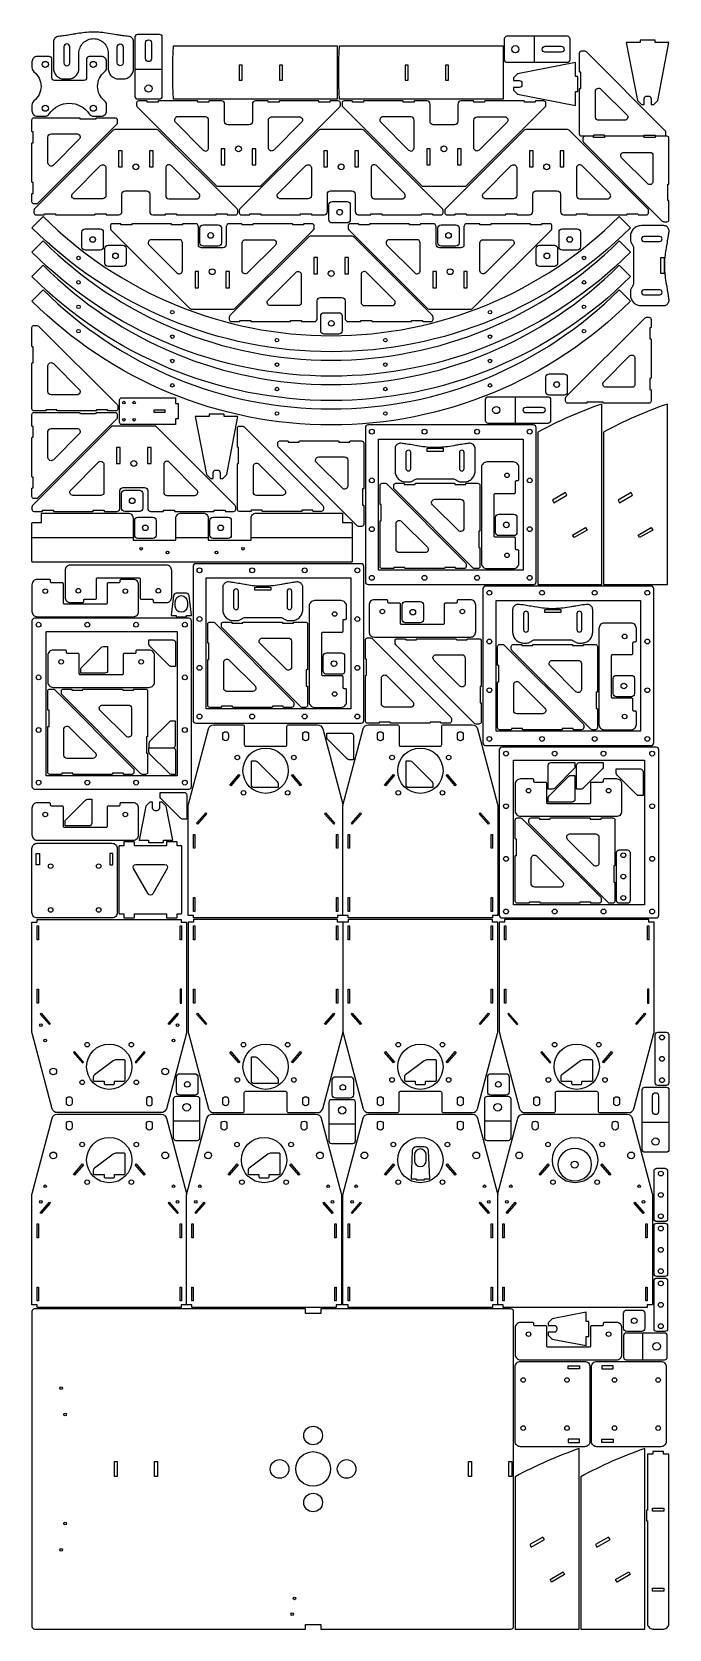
# Model space of a CAD drawing. Extents: x 1203 to 2397, y 2046 to 5039.
import ezdxf

# ---------------------------------------------------------------- set-up
doc = ezdxf.new("R2010")
doc.units = 0

# ---------------------------------------------------------------- blocks, each defined once
blk = doc.blocks.new('Part1983579392', base_point=(-338.4, 0))
at = {"layer": '1'}
blk.add_lwpolyline([(0, 0, 0.039307), (-52.8, 120), (-338.4, 120), (-338.4, 0)], format="xyb", close=True, dxfattribs=at)
for points in [[(-166, 68), (-180.2, 92.5), (-185, 89.8), (-170.8, 65.2)], [(-231.4, 30.2), (-236.2, 27.5), (-250.4, 52), (-245.6, 54.8)]]:
    blk.add_lwpolyline(points, close=True, dxfattribs=at)
blk = doc.blocks.new('Part1841536260', base_point=(-338.4, 0))
at = {"layer": '1'}
blk.add_lwpolyline([(0, 0, 0.039307), (-52.8, 120), (-338.4, 120), (-338.4, 0)], format="xyb", close=True, dxfattribs=at)
for points in [[(-166, 68), (-180.2, 92.5), (-185, 89.8), (-170.8, 65.2)], [(-231.4, 30.2), (-236.2, 27.5), (-250.4, 52), (-245.6, 54.8)]]:
    blk.add_lwpolyline(points, close=True, dxfattribs=at)
blk = doc.blocks.new('Part1369442624')
at = {"layer": '1'}
blk.add_lwpolyline([(332.7, 30), (328, 30), (328, 40), (223, 40), (223, 42), (203, 42), (203, 40), (10, 40, 0.4142136), (0, 30), (0, 10, 0.4142136), (10, 0), (328, 0), (328, 10), (332.7, 10)], format="xyb", close=True, dxfattribs=at)
for points in [[(76.76, 30.5), (76.76, 9.5), (71, 9.5), (71, 30.5)], [(226.76, 30.5), (226.76, 9.5), (221, 9.5), (221, 30.5)]]:
    blk.add_lwpolyline(points, close=True, dxfattribs=at)
blk = doc.blocks.new('Part1451734777', base_point=(-451.4, -300))
at = {"layer": '1'}
blk.add_lwpolyline([(451.4, 295, 0.414214), (446.4, 300), (89.8, 300), (89.8, 291.5), (61.4, 291.5), (61.4, 300), (-446.4, 300, 0.414214), (-451.4, 295), (-451.4, -295, 0.414214), (-446.4, -300), (61.4, -300), (61.4, -291.5), (89.8, -291.5), (89.8, -300), (446.4, -300, 0.414214), (451.4, -295)], format="xyb", close=True, dxfattribs=at)
for points in [[(-291.4, 14.2), (-291.4, -14.2), (-296.9, -14.2), (-296.9, 14.2)], [(-215.9, 14.2), (-215.9, -14.2), (-221.4, -14.2), (-221.4, 14.2)], [(372.6, 14.2), (372.6, -14.2), (367.1, -14.2), (367.1, 14.2)], [(448.1, 14.2), (448.1, -14.2), (442.6, -14.2), (442.6, 14.2)]]:
    blk.add_lwpolyline(points, close=True, dxfattribs=at)
for centre, radius in [((-396.4, 151.7), 2.5), ((-389.4, 102.2), 2.5), ((75.6, 62.8), 17.5), ((75.6, 0), 32.5), ((12.8, 0), 17.5), ((138.4, 0), 17.5), ((75.6, -62.8), 17.5), ((-389.4, -102.2), 2.5), ((-396.4, -151.7), 2.5), ((40.9, -242.5), 2.5), ((36.6, -272.2), 2.5)]:
    blk.add_circle(centre, radius, dxfattribs=at)
blk = doc.blocks.new('Part1936413174', base_point=(-80, -80))
at = {"layer": '1'}
blk.add_lwpolyline([(80, 50), (80, -70, -0.414214), (70, -80), (-70, -80, -0.414214), (-80, -70), (-80, 50, -0.414214), (-70, 60), (70, 60, -0.414214)], format="xyb", close=True, dxfattribs=at)
for points in [[(-66.1, -39.5), (-71.9, -39.5), (-71.9, -60.5), (-66.1, -60.5)], [(71.9, -39.5), (71.9, -60.5), (66.1, -60.5), (66.1, -39.5)]]:
    blk.add_lwpolyline(points, close=True, dxfattribs=at)
for centre in [(-45, 45), (45, 45), (-45, -37), (45, -37)]:
    blk.add_circle(centre, 4.25, dxfattribs=at)
blk = doc.blocks.new('Part407627364', base_point=(-80, -80))
at = {"layer": '1'}
blk.add_lwpolyline([(80, 50), (80, -70, -0.414214), (70, -80), (-70, -80, -0.414214), (-80, -70), (-80, 50, -0.414214), (-70, 60), (70, 60, -0.414214)], format="xyb", close=True, dxfattribs=at)
for points in [[(-66.1, -39.5), (-71.9, -39.5), (-71.9, -60.5), (-66.1, -60.5)], [(71.9, -39.5), (71.9, -60.5), (66.1, -60.5), (66.1, -39.5)]]:
    blk.add_lwpolyline(points, close=True, dxfattribs=at)
for centre in [(-45, 45), (45, 45), (-45, -37), (45, -37)]:
    blk.add_circle(centre, 4.25, dxfattribs=at)
blk = doc.blocks.new('Part1106952901', base_point=(-32, -25))
at = {"layer": '1'}
blk.add_lwpolyline([(50, 20, 0.414214), (45, 25), (-27, 25, 0.414214), (-32, 20), (-32, -20, 0.414214), (-27, -25), (45, -25, 0.414214), (50, -20)], format="xyb", close=True, dxfattribs=at)
blk.add_circle((30, 0), 7, dxfattribs=at)
at = {"layer": '2'}
blk.add_line((4, -25), (4, 25), dxfattribs=at)
blk = doc.blocks.new('Part1621055646', base_point=(-25.4, 0))
at = {"layer": '1'}
blk.add_lwpolyline([(0, 95), (0, 5, -0.414214), (-5, 0), (-20.4, 0, -0.414214), (-25.4, 5), (-25.4, 95, -0.414214), (-20.4, 100), (-5, 100, -0.414214)], format="xyb", close=True, dxfattribs=at)
for centre in [(-12.7, 90), (-12.7, 50), (-12.7, 10)]:
    blk.add_circle(centre, 4.5, dxfattribs=at)
blk = doc.blocks.new('Part2043137591', base_point=(-20, -20))
at = {"layer": '1'}
blk.add_lwpolyline([(20, 14), (20, -14, -0.414214), (14, -20), (-14, -20, -0.414214), (-20, -14), (-20, 14, -0.414214), (-14, 20), (14, 20, -0.414214)], format="xyb", close=True, dxfattribs=at)
blk.add_circle((0, 0), 5.25, dxfattribs=at)
blk = doc.blocks.new('Part1659823463', base_point=(-100, -35))
at = {"layer": '1'}
blk.add_lwpolyline([(100, 25, 0.4142136), (90, 35), (67, 35, 0.4142136), (65, 33), (65, 30.65, -0.4142136), (63, 28.65), (43, 28.65, 0.4142136), (41, 26.65), (41, -9.35, -0.4142136), (39, -11.35), (-39, -11.35, -0.4142136), (-41, -9.35), (-41, 26.65, 0.4142136), (-43, 28.65), (-63, 28.65, -0.4142136), (-65, 30.65), (-65, 33, 0.4142136), (-67, 35), (-90, 35, 0.4142136), (-100, 25), (-100, -25, 0.4142136), (-90, -35), (90, -35, 0.4142136), (100, -25)], format="xyb", close=True, dxfattribs=at)
for centre in [(-75, 13), (75, 13)]:
    blk.add_circle(centre, 4.25, dxfattribs=at)
blk = doc.blocks.new('Part1237759770', base_point=(-25.4, 0))
at = {"layer": '1'}
blk.add_lwpolyline([(0, 95), (0, 5, -0.414214), (-5, 0), (-20.4, 0, -0.414214), (-25.4, 5), (-25.4, 95, -0.414214), (-20.4, 100), (-5, 100, -0.414214)], format="xyb", close=True, dxfattribs=at)
for centre in [(-12.7, 90), (-12.7, 50), (-12.7, 10)]:
    blk.add_circle(centre, 4.5, dxfattribs=at)
blk = doc.blocks.new('Part2082980233', base_point=(-25.4, 0))
at = {"layer": '1'}
blk.add_lwpolyline([(0, 95), (0, 5, -0.414214), (-5, 0), (-20.4, 0, -0.414214), (-25.4, 5), (-25.4, 95, -0.414214), (-20.4, 100), (-5, 100, -0.414214)], format="xyb", close=True, dxfattribs=at)
for centre in [(-12.7, 90), (-12.7, 50), (-12.7, 10)]:
    blk.add_circle(centre, 4.5, dxfattribs=at)
blk = doc.blocks.new('CommonPart1440687146', base_point=(586, 606))
at = {"layer": '1'}
blk.add_lwpolyline([(876, 610.8), (866, 610.8), (866, 606), (596, 606), (596, 610.8), (586, 610.8), (586, 816.7, -0.065243), (586.3, 819.3), (624, 960.6, -0.339788), (633.7, 968), (828.3, 968, -0.339788), (838, 960.6), (875.7, 819.3, -0.065242), (876, 816.7)], format="xyb", dxfattribs=at)
for points in [[(876, 816.7, -0.065243), (876.3, 819.3), (914, 960.6, -0.339788), (923.7, 968), (1118.3, 968, -0.339788), (1128, 960.6), (1165.7, 819.3, -0.065243), (1166, 816.7), (1166, 610.8), (1156, 610.8), (1156, 606), (886, 606), (886, 610.8), (876, 610.8)], [(650.5, 943.6), (650.5, 949.6, -1), (661.5, 949.6), (661.5, 943.6, -1)], [(800.5, 943.6), (800.5, 949.6, -1), (811.5, 949.6), (811.5, 943.6, -1)], [(940.5, 943.6), (940.5, 949.6, -1), (951.5, 949.6), (951.5, 943.6, -1)], [(1090.5, 943.6), (1090.5, 949.6, -1), (1101.5, 949.6), (1101.5, 943.6, -1)]]:
    blk.add_lwpolyline(points, format="xyb", close=True, dxfattribs=at)
for points in [[(663.8, 855.1), (680.8, 874.8), (682.6, 873.3), (665.6, 853.6)], [(779.4, 873.3), (781.2, 874.8), (798.2, 855.1), (796.4, 853.6)], [(953.8, 855.1), (970.8, 874.8), (972.6, 873.3), (955.6, 853.6)], [(1069.4, 873.3), (1071.2, 874.8), (1088.2, 855.1), (1086.4, 853.6)], [(601.7, 783.3), (618.7, 802.9), (620.4, 801.4), (603.4, 781.8)], [(841.6, 801.4), (843.3, 802.9), (860.3, 783.3), (858.6, 781.8)], [(891.7, 783.3), (908.7, 802.9), (910.4, 801.4), (893.4, 781.8)], [(1131.6, 801.4), (1133.3, 802.9), (1150.3, 783.3), (1148.6, 781.8)], [(595.8, 736.5), (595.8, 762.5), (598.1, 762.5), (598.1, 736.5)], [(863.8, 736.5), (863.8, 762.5), (866.1, 762.5), (866.1, 736.5)], [(885.9, 736.5), (885.9, 762.5), (888.1, 762.5), (888.1, 736.5)], [(1153.8, 736.5), (1153.8, 762.5), (1156.2, 762.5), (1156.2, 736.5)], [(595.8, 618), (595.8, 644), (598.1, 644), (598.1, 618)], [(863.8, 618), (863.8, 644), (866.1, 644), (866.1, 618)], [(885.9, 618), (885.9, 644), (888.1, 644), (888.1, 618)], [(1153.8, 618), (1153.8, 644), (1156.2, 644), (1156.2, 618)]]:
    blk.add_lwpolyline(points, close=True, dxfattribs=at)
for centre, radius in [((680.3, 911.2), 4.25), ((731, 882), 42.5), ((781.7, 911.2), 4.25), ((970.3, 911.2), 4.25), ((1021, 882), 42.5), ((1071.7, 911.2), 4.25), ((626.1, 890.9), 6.25), ((835.9, 890.9), 6.25), ((916.1, 890.9), 6.25), ((1125.9, 890.9), 6.25), ((689.6, 840.6), 4.25), ((772.4, 840.6), 4.25), ((979.6, 840.6), 4.25), ((1062.4, 840.6), 4.25), ((610.7, 832.9), 2.5), ((851.3, 832.9), 2.5), ((900.7, 832.9), 2.5), ((1141.3, 832.9), 2.5), ((602.9, 803.9), 2.5), ((859.1, 803.9), 2.5), ((892.9, 803.9), 2.5), ((1149.1, 803.9), 2.5)]:
    blk.add_circle(centre, radius, dxfattribs=at)
blk = doc.blocks.new('CommonPart', base_point=(3, 606))
at = {"layer": '1'}
blk.add_lwpolyline([(293, 610.8), (283, 610.8), (283, 606), (13, 606), (13, 610.8), (3, 610.8), (3, 816.7, -0.065243), (3.3, 819.3), (41, 960.6, -0.339788), (50.7, 968), (245.3, 968, -0.339788), (255, 960.6), (292.7, 819.3, -0.065242), (293, 816.7)], format="xyb", dxfattribs=at)
for points in [[(293, 816.7, -0.065243), (293.3, 819.3), (331, 960.6, -0.339788), (340.7, 968), (535.3, 968, -0.339788), (545, 960.6), (582.7, 819.3, -0.065243), (583, 816.7), (583, 610.8), (573, 610.8), (573, 606), (303, 606), (303, 610.8), (293, 610.8)], [(67.5, 943.6), (67.5, 949.6, -1), (78.5, 949.6), (78.5, 943.6, -1)], [(217.5, 943.6), (217.5, 949.6, -1), (228.5, 949.6), (228.5, 943.6, -1)], [(357.5, 943.6), (357.5, 949.6, -1), (368.5, 949.6), (368.5, 943.6, -1)], [(507.5, 943.6), (507.5, 949.6, -1), (518.5, 949.6), (518.5, 943.6, -1)]]:
    blk.add_lwpolyline(points, format="xyb", close=True, dxfattribs=at)
for points in [[(80.8, 855.1), (97.8, 874.8), (99.6, 873.3), (82.6, 853.6)], [(196.4, 873.3), (198.2, 874.8), (215.2, 855.1), (213.4, 853.6)], [(370.8, 855.1), (387.8, 874.8), (389.6, 873.3), (372.6, 853.6)], [(486.4, 873.3), (488.2, 874.8), (505.2, 855.1), (503.4, 853.6)], [(18.7, 783.3), (35.7, 802.9), (37.4, 801.4), (20.4, 781.8)], [(258.6, 801.4), (260.3, 802.9), (277.3, 783.3), (275.6, 781.8)], [(308.7, 783.3), (325.7, 802.9), (327.4, 801.4), (310.4, 781.8)], [(548.6, 801.4), (550.3, 802.9), (567.3, 783.3), (565.6, 781.8)], [(12.8, 736.5), (12.8, 762.5), (15.2, 762.5), (15.2, 736.5)], [(280.9, 736.5), (280.9, 762.5), (283.1, 762.5), (283.1, 736.5)], [(302.9, 736.5), (302.9, 762.5), (305.2, 762.5), (305.2, 736.5)], [(570.9, 736.5), (570.9, 762.5), (573.2, 762.5), (573.2, 736.5)], [(12.8, 618), (12.8, 644), (15.2, 644), (15.2, 618)], [(280.9, 618), (280.9, 644), (283.1, 644), (283.1, 618)], [(302.9, 618), (302.9, 644), (305.2, 644), (305.2, 618)], [(570.9, 618), (570.9, 644), (573.2, 644), (573.2, 618)]]:
    blk.add_lwpolyline(points, close=True, dxfattribs=at)
for centre, radius in [((97.3, 911.2), 4.25), ((148, 882), 42.5), ((198.7, 911.2), 4.25), ((387.3, 911.2), 4.25), ((438, 882), 42.5), ((488.7, 911.2), 4.25), ((43.1, 890.9), 6.25), ((252.9, 890.9), 6.25), ((333.1, 890.9), 6.25), ((542.9, 890.9), 6.25), ((106.6, 840.6), 4.25), ((189.4, 840.6), 4.25), ((396.6, 840.6), 4.25), ((479.4, 840.6), 4.25), ((27.7, 832.9), 2.5), ((268.3, 832.9), 2.5), ((317.7, 832.9), 2.5), ((558.3, 832.9), 2.5), ((19.9, 803.9), 2.5), ((276.1, 803.9), 2.5), ((309.9, 803.9), 2.5), ((566.1, 803.9), 2.5)]:
    blk.add_circle(centre, radius, dxfattribs=at)
blk = doc.blocks.new('Part1391791728', base_point=(-60, -17.5))
at = {"layer": '1'}
for points in [[(2, 8), (0, 8), (0, 17.5), (-52.3, 15.3, 0.402069), (-60, 7.3), (-60, -7.3, 0.402069), (-52.3, -15.3), (0, -17.5), (0, -8), (2, -8)], [(-34, 11), (-45, 11, 1), (-45, -11), (-34, -11, 1)]]:
    blk.add_lwpolyline(points, format="xyb", close=True, dxfattribs=at)
blk = doc.blocks.new('Part623606508', base_point=(-31, -31))
at = {"layer": '1'}
for radius in [31, 6.49]:
    blk.add_circle((0, 0), radius, dxfattribs=at)
blk = doc.blocks.new('Part1159274559', base_point=(-25, -60))
at = {"layer": '1'}
for points in [[(25, 57), (25, -55, -0.414214), (20, -60), (-20, -60, -0.414214), (-25, -55), (-25, 57, -0.414214), (-20, 62), (20, 62, -0.414214)], [(5.5, 46), (5.5, 16, -1), (-5.5, 16), (-5.5, 46, -1)]]:
    blk.add_lwpolyline(points, format="xyb", close=True, dxfattribs=at)
blk.add_circle((0, -40), 6.75, dxfattribs=at)
at = {"layer": '2'}
blk.add_line((25, -4), (-25, -4), dxfattribs=at)
blk = doc.blocks.new('Part1196445435', base_point=(-32, -25))
at = {"layer": '1'}
blk.add_lwpolyline([(50, 20, 0.414214), (45, 25), (-27, 25, 0.414214), (-32, 20), (-32, -20, 0.414214), (-27, -25), (45, -25, 0.414214), (50, -20)], format="xyb", close=True, dxfattribs=at)
blk.add_circle((30, 0), 7, dxfattribs=at)
at = {"layer": '2'}
blk.add_line((4, -25), (4, 25), dxfattribs=at)
blk = doc.blocks.new('Part1619535840', base_point=(-32, -25))
at = {"layer": '1'}
blk.add_lwpolyline([(50, 20, 0.414214), (45, 25), (-27, 25, 0.414214), (-32, 20), (-32, -20, 0.414214), (-27, -25), (45, -25, 0.414214), (50, -20)], format="xyb", close=True, dxfattribs=at)
blk.add_circle((30, 0), 7, dxfattribs=at)
at = {"layer": '2'}
blk.add_line((4, -25), (4, 25), dxfattribs=at)
blk = doc.blocks.new('Part1581304676', base_point=(-32, -25))
at = {"layer": '1'}
blk.add_lwpolyline([(50, 20, 0.414214), (45, 25), (-27, 25, 0.414214), (-32, 20), (-32, -20, 0.414214), (-27, -25), (45, -25, 0.414214), (50, -20)], format="xyb", close=True, dxfattribs=at)
blk.add_circle((30, 0), 7, dxfattribs=at)
at = {"layer": '2'}
blk.add_line((4, -25), (4, 25), dxfattribs=at)
blk = doc.blocks.new('Part1557669242', base_point=(-20, -20))
at = {"layer": '1'}
blk.add_lwpolyline([(20, 14), (20, -14, -0.414214), (14, -20), (-14, -20, -0.414214), (-20, -14), (-20, 14, -0.414214), (-14, 20), (14, 20, -0.414214)], format="xyb", close=True, dxfattribs=at)
blk.add_circle((0, 0), 5.25, dxfattribs=at)
blk = doc.blocks.new('Part419161880', base_point=(-20, -20))
at = {"layer": '1'}
blk.add_lwpolyline([(20, 14), (20, -14, -0.414214), (14, -20), (-14, -20, -0.414214), (-20, -14), (-20, 14, -0.414214), (-14, 20), (14, 20, -0.414214)], format="xyb", close=True, dxfattribs=at)
blk.add_circle((0, 0), 5.25, dxfattribs=at)
blk = doc.blocks.new('Part1197746022', base_point=(-20, -20))
at = {"layer": '1'}
blk.add_lwpolyline([(20, 14), (20, -14, -0.414214), (14, -20), (-14, -20, -0.414214), (-20, -14), (-20, 14, -0.414214), (-14, 20), (14, 20, -0.414214)], format="xyb", close=True, dxfattribs=at)
blk.add_circle((0, 0), 5.25, dxfattribs=at)
blk = doc.blocks.new('Part1222766513', base_point=(-25.4, 0))
at = {"layer": '1'}
blk.add_lwpolyline([(0, 95), (0, 5, -0.414214), (-5, 0), (-20.4, 0, -0.414214), (-25.4, 5), (-25.4, 95, -0.414214), (-20.4, 100), (-5, 100, -0.414214)], format="xyb", close=True, dxfattribs=at)
for centre in [(-12.7, 90), (-12.7, 50), (-12.7, 10)]:
    blk.add_circle(centre, 4.5, dxfattribs=at)
blk = doc.blocks.new('Part1320207480', base_point=(-145, -181))
at = {"layer": '1'}
for points in [[(145, 176.2), (135, 176.2), (135, 181), (-135, 181), (-135, 176.2), (-145, 176.2), (-145, -29.7, 0.065243), (-144.7, -32.3), (-107, -173.6, 0.339788), (-97.3, -181), (-43, -181, 0.414214), (-40, -178), (-40, -144, -0.414214), (-37, -141), (37, -141, -0.414214), (40, -144), (40, -178, 0.414214), (43, -181), (97.3, -181, 0.339788), (107, -173.6), (144.7, -32.3, 0.065243), (145, -29.7)], [(-69.5, -156.7), (-69.5, -162.7, -1), (-80.5, -162.7), (-80.5, -156.7, -1)], [(80.5, -156.7), (80.5, -162.7, -1), (69.5, -162.7), (69.5, -156.7, -1)]]:
    blk.add_lwpolyline(points, format="xyb", close=True, dxfattribs=at)
for points in [[(-132.8, 169), (-132.8, 143), (-135.2, 143), (-135.2, 169)], [(135.2, 169), (135.2, 143), (132.8, 143), (132.8, 169)], [(-132.8, 50.5), (-132.8, 24.5), (-135.2, 24.5), (-135.2, 50.5)], [(135.2, 50.5), (132.8, 50.5), (132.8, 24.5), (135.2, 24.5)], [(-110.6, -14.4), (-127.6, 5.2), (-129.3, 3.7), (-112.3, -15.9)], [(129.3, 3.7), (112.3, -15.9), (110.6, -14.4), (127.6, 5.2)], [(-48.4, -86.3), (-65.4, -66.6), (-67.2, -68.1), (-50.2, -87.8)], [(67.2, -68.1), (50.2, -87.8), (48.4, -86.3), (65.4, -66.6)]]:
    blk.add_lwpolyline(points, close=True, dxfattribs=at)
for centre, radius in [((-41.4, -53.6), 4.25), ((0, -95), 42.5), ((41.4, -53.6), 4.25), ((-53, -119.7), 4.25), ((53, -119.7), 4.25)]:
    blk.add_circle(centre, radius, dxfattribs=at)
blk = doc.blocks.new('CommonPart1876554275', base_point=(296, 971))
at = {"layer": '1'}
blk.add_lwpolyline([(586, 1328.2), (576, 1328.2), (576, 1333), (306, 1333), (306, 1328.2), (296, 1328.2), (296, 1122.3, 0.065243), (296.3, 1119.7), (334, 978.4, 0.339788), (343.7, 971), (398, 971, 0.414214), (401, 974), (401, 1008, -0.414214), (404, 1011), (478, 1011, -0.414214), (481, 1008), (481, 974, 0.414214), (484, 971), (538.3, 971, 0.339788), (548, 978.4), (585.7, 1119.7, 0.065243), (586, 1122.3)], format="xyb", dxfattribs=at)
for points in [[(308.1, 1321), (308.1, 1295), (305.9, 1295), (305.9, 1321)], [(576.1, 1321), (576.1, 1295), (573.9, 1295), (573.9, 1321)], [(598.2, 1321), (598.2, 1295), (595.9, 1295), (595.9, 1321)], [(866.2, 1321), (866.2, 1295), (863.9, 1295), (863.9, 1321)], [(308.1, 1202.5), (308.1, 1176.5), (305.9, 1176.5), (305.9, 1202.5)], [(576.1, 1202.5), (576.1, 1176.5), (573.9, 1176.5), (573.9, 1202.5)], [(598.2, 1202.5), (598.2, 1176.5), (595.9, 1176.5), (595.9, 1202.5)], [(866.2, 1202.5), (866.2, 1176.5), (863.9, 1176.5), (863.9, 1202.5)], [(330.4, 1137.6), (328.7, 1136.1), (311.7, 1155.7), (313.4, 1157.2)], [(570.3, 1155.7), (553.3, 1136.1), (551.6, 1137.6), (568.6, 1157.2)], [(620.4, 1137.6), (618.7, 1136.1), (601.7, 1155.7), (603.4, 1157.2)], [(860.3, 1155.7), (843.3, 1136.1), (841.6, 1137.6), (858.6, 1157.2)], [(392.6, 1065.7), (390.8, 1064.2), (373.8, 1083.9), (375.6, 1085.4)], [(508.2, 1083.9), (491.2, 1064.2), (489.4, 1065.7), (506.4, 1085.4)], [(682.6, 1065.7), (680.8, 1064.2), (663.8, 1083.9), (665.6, 1085.4)], [(798.2, 1083.9), (781.2, 1064.2), (779.4, 1065.7), (796.4, 1085.4)]]:
    blk.add_lwpolyline(points, close=True, dxfattribs=at)
for points in [[(586, 1328.2), (586, 1122.3, 0.065242), (586.3, 1119.7), (624, 978.4, 0.339788), (633.7, 971), (688, 971, 0.414214), (691, 974), (691, 1008, -0.414214), (694, 1011), (768, 1011, -0.414214), (771, 1008), (771, 974, 0.414214), (774, 971), (828.3, 971, 0.339788), (838, 978.4), (875.7, 1119.7, 0.065243), (876, 1122.3), (876, 1328.2), (866, 1328.2), (866, 1333), (596, 1333), (596, 1328.2)], [(371.5, 995.3), (371.5, 989.3, -1), (360.5, 989.3), (360.5, 995.3, -1)], [(521.5, 995.3), (521.5, 989.3, -1), (510.5, 989.3), (510.5, 995.3, -1)], [(661.5, 995.3), (661.5, 989.3, -1), (650.5, 989.3), (650.5, 995.3, -1)], [(811.5, 995.3), (811.5, 989.3, -1), (800.5, 989.3), (800.5, 995.3, -1)]]:
    blk.add_lwpolyline(points, format="xyb", close=True, dxfattribs=at)
for centre, radius in [((399.6, 1098.4), 4.25), ((441, 1057), 42.5), ((482.4, 1098.4), 4.25), ((689.6, 1098.4), 4.25), ((731, 1057), 42.5), ((772.4, 1098.4), 4.25), ((388, 1032.3), 4.25), ((494, 1032.3), 4.25), ((678, 1032.3), 4.25), ((784, 1032.3), 4.25)]:
    blk.add_circle(centre, radius, dxfattribs=at)
blk = doc.blocks.new('Part919846116', base_point=(-145, -181))
at = {"layer": '1'}
for points in [[(145, 176.2), (145, -29.7, -0.065243), (144.7, -32.3), (107, -173.6, -0.339788), (97.3, -181), (-97.3, -181, -0.339788), (-107, -173.6), (-144.7, -32.3, -0.065243), (-145, -29.7), (-145, 176.2), (-135, 176.2), (-135, 181), (135, 181), (135, 176.2)], [(-69.5, -156.7), (-69.5, -162.7, -1), (-80.5, -162.7), (-80.5, -156.7, -1)], [(80.5, -156.7, 1), (69.5, -156.7), (69.5, -162.7, 1), (80.5, -162.7)]]:
    blk.add_lwpolyline(points, format="xyb", close=True, dxfattribs=at)
for points in [[(-132.8, 169), (-132.8, 143), (-135.2, 143), (-135.2, 169)], [(135.2, 169), (135.2, 143), (132.8, 143), (132.8, 169)], [(-132.8, 50.5), (-132.8, 24.5), (-135.2, 24.5), (-135.2, 50.5)], [(135.2, 50.5), (132.8, 50.5), (132.8, 24.5), (135.2, 24.5)], [(-110.6, -14.4), (-112.3, -15.9), (-129.3, 3.7), (-127.6, 5.2)], [(129.3, 3.7), (112.3, -15.9), (110.6, -14.4), (127.6, 5.2)], [(-48.4, -86.3), (-65.4, -66.6), (-67.2, -68.1), (-50.2, -87.8)], [(67.2, -68.1), (65.4, -66.6), (48.4, -86.3), (50.2, -87.8)]]:
    blk.add_lwpolyline(points, close=True, dxfattribs=at)
for centre, radius in [((-128.1, -16.9), 2.5), ((128.1, -16.9), 2.5), ((-120.3, -45.9), 2.5), ((-41.4, -53.6), 4.25), ((0, -95), 42.5), ((41.4, -53.6), 4.25), ((120.3, -45.9), 2.5), ((-104.9, -103.9), 6.25), ((104.9, -103.9), 6.25), ((-50.7, -124.2), 4.25), ((50.7, -124.2), 4.25)]:
    blk.add_circle(centre, radius, dxfattribs=at)
blk = doc.blocks.new('Part1891687201', base_point=(-59, -71.4))
at = {"layer": '1'}
for points in [[(59, 62.5, 0.414214), (58, 63.5), (50, 63.5), (50, 70.4, 0.414214), (49, 71.4), (31, 71.4, 0.414214), (30, 70.4), (30, 63.5), (-30, 63.5), (-30, 70.4, 0.414214), (-31, 71.4), (-49, 71.4, 0.414214), (-50, 70.4), (-50, 63.5), (-58, 63.5, 0.414214), (-59, 62.5), (-59, -62.5, 0.414214), (-58, -63.5), (-50, -63.5), (-50, -70.4, 0.414214), (-49, -71.4), (-31, -71.4, 0.414214), (-30, -70.4), (-30, -63.5), (30, -63.5), (30, -70.4, 0.414214), (31, -71.4), (49, -71.4, 0.414214), (50, -70.4), (50, -63.5), (58, -63.5, 0.414214), (59, -62.5)], [(31.5, -21, -0.57735), (27.1, -28.5), (-27.1, -28.5, -0.57735), (-31.5, -21), (-4.3, 26, -0.57735), (4.3, 26)]]:
    blk.add_lwpolyline(points, format="xyb", close=True, dxfattribs=at)
blk = doc.blocks.new('Part1595143634', base_point=(-80, -80))
at = {"layer": '1'}
blk.add_lwpolyline([(80, 50), (80, -70, -0.414214), (70, -80), (-70, -80, -0.414214), (-80, -70), (-80, 50, -0.414214), (-70, 60), (70, 60, -0.414214)], format="xyb", close=True, dxfattribs=at)
for points in [[(-66.1, -39.5), (-71.9, -39.5), (-71.9, -60.5), (-66.1, -60.5)], [(71.9, -39.5), (71.9, -60.5), (66.1, -60.5), (66.1, -39.5)]]:
    blk.add_lwpolyline(points, close=True, dxfattribs=at)
for centre in [(-45, 45), (45, 45), (-45, -37), (45, -37)]:
    blk.add_circle(centre, 4.25, dxfattribs=at)
blk = doc.blocks.new('Part205020426', base_point=(-100, -35))
at = {"layer": '1'}
blk.add_lwpolyline([(100, 25, 0.4142136), (90, 35), (67, 35, 0.4142136), (65, 33), (65, 30.65, -0.4142136), (63, 28.65), (43, 28.65, 0.4142136), (41, 26.65), (41, -9.35, -0.4142136), (39, -11.35), (-39, -11.35, -0.4142136), (-41, -9.35), (-41, 26.65, 0.4142136), (-43, 28.65), (-63, 28.65, -0.4142136), (-65, 30.65), (-65, 33, 0.4142136), (-67, 35), (-90, 35, 0.4142136), (-100, 25), (-100, -25, 0.4142136), (-90, -35), (90, -35, 0.4142136), (100, -25)], format="xyb", close=True, dxfattribs=at)
for centre in [(-75, 13), (75, 13)]:
    blk.add_circle(centre, 4.25, dxfattribs=at)
blk = doc.blocks.new('CommonPart1878156045', base_point=(296, 1336))
at = {"layer": '1'}
blk.add_lwpolyline([(586, 1340.8), (576, 1340.8), (576, 1336), (306, 1336), (306, 1340.8), (296, 1340.8), (296, 1546.7, -0.065243), (296.3, 1549.3), (334, 1690.6, -0.339788), (343.7, 1698), (398, 1698, -0.414214), (401, 1695), (401, 1661, 0.414214), (404, 1658), (478, 1658, 0.414214), (481, 1661), (481, 1695, -0.414214), (484, 1698), (538.3, 1698, -0.339788), (548, 1690.6), (585.7, 1549.3, -0.065242), (586, 1546.7)], format="xyb", dxfattribs=at)
for points in [[(360.5, 1673.6), (360.5, 1679.6, -1), (371.5, 1679.6), (371.5, 1673.6, -1)], [(510.5, 1673.6), (510.5, 1679.6, -1), (521.5, 1679.6), (521.5, 1673.6, -1)], [(586, 1546.7, -0.065243), (586.3, 1549.3), (624, 1690.6, -0.339788), (633.7, 1698), (688, 1698, -0.414214), (691, 1695), (691, 1661, 0.414214), (694, 1658), (768, 1658, 0.414214), (771, 1661), (771, 1695, -0.414214), (774, 1698), (828.3, 1698, -0.339788), (838, 1690.6), (875.7, 1549.3, -0.065243), (876, 1546.7), (876, 1340.8), (866, 1340.8), (866, 1336), (596, 1336), (596, 1340.8), (586, 1340.8)], [(650.5, 1673.6), (650.5, 1679.6, -1), (661.5, 1679.6), (661.5, 1673.6, -1)], [(800.5, 1673.6), (800.5, 1679.6, -1), (811.5, 1679.6), (811.5, 1673.6, -1)]]:
    blk.add_lwpolyline(points, format="xyb", close=True, dxfattribs=at)
for points in [[(373.8, 1585.1), (390.8, 1604.8), (392.6, 1603.3), (375.6, 1583.6)], [(489.4, 1603.3), (491.2, 1604.8), (508.2, 1585.1), (506.4, 1583.6)], [(663.8, 1585.1), (680.8, 1604.8), (682.6, 1603.3), (665.6, 1583.6)], [(779.4, 1603.3), (781.2, 1604.8), (798.2, 1585.1), (796.4, 1583.6)], [(311.7, 1513.3), (328.7, 1532.9), (330.4, 1531.4), (313.4, 1511.8)], [(551.6, 1531.4), (553.3, 1532.9), (570.3, 1513.3), (568.6, 1511.8)], [(601.7, 1513.3), (618.7, 1532.9), (620.4, 1531.4), (603.4, 1511.8)], [(841.6, 1531.4), (843.3, 1532.9), (860.3, 1513.3), (858.6, 1511.8)], [(305.9, 1466.5), (305.9, 1492.5), (308.1, 1492.5), (308.1, 1466.5)], [(573.9, 1466.5), (573.9, 1492.5), (576.1, 1492.5), (576.1, 1466.5)], [(595.9, 1466.5), (595.9, 1492.5), (598.2, 1492.5), (598.2, 1466.5)], [(863.9, 1466.5), (863.9, 1492.5), (866.2, 1492.5), (866.2, 1466.5)], [(305.9, 1348), (305.9, 1374), (308.1, 1374), (308.1, 1348)], [(573.9, 1348), (573.9, 1374), (576.1, 1374), (576.1, 1348)], [(595.9, 1348), (595.9, 1374), (598.2, 1374), (598.2, 1348)], [(863.9, 1348), (863.9, 1374), (866.2, 1374), (866.2, 1348)]]:
    blk.add_lwpolyline(points, close=True, dxfattribs=at)
for centre, radius in [((441, 1612), 42.5), ((731, 1612), 42.5), ((388, 1636.7), 4.25), ((494, 1636.7), 4.25), ((678, 1636.7), 4.25), ((784, 1636.7), 4.25), ((399.6, 1570.6), 4.25), ((482.4, 1570.6), 4.25), ((689.6, 1570.6), 4.25), ((772.4, 1570.6), 4.25)]:
    blk.add_circle(centre, radius, dxfattribs=at)
blk = doc.blocks.new('Part225148215', base_point=(-100, -35))
at = {"layer": '1'}
blk.add_lwpolyline([(100, 25, 0.4142136), (90, 35), (67, 35, 0.4142136), (65, 33), (65, 30.65, -0.4142136), (63, 28.65), (43, 28.65, 0.4142136), (41, 26.65), (41, -9.35, -0.4142136), (39, -11.35), (-39, -11.35, -0.4142136), (-41, -9.35), (-41, 26.65, 0.4142136), (-43, 28.65), (-63, 28.65, -0.4142136), (-65, 30.65), (-65, 33, 0.4142136), (-67, 35), (-90, 35, 0.4142136), (-100, 25), (-100, -25, 0.4142136), (-90, -35), (90, -35, 0.4142136), (100, -25)], format="xyb", close=True, dxfattribs=at)
for centre in [(-75, 13), (75, 13)]:
    blk.add_circle(centre, 4.25, dxfattribs=at)
blk = doc.blocks.new('Part1166080084', base_point=(0, 0))
at = {"layer": '1'}
for points in [[(161.3, 8.3), (161.3, 4, -0.414214), (157.3, 0), (142.6, 0, -0.414214), (141.6, 1), (141.6, 2.2), (121.1, 2.2), (121.1, 1, -0.414214), (120.1, 0), (47.6, 0, -0.414214), (46.6, 1), (46.6, 2.2), (26.1, 2.2), (26.1, 1, -0.414214), (25.1, 0), (4, 0, -0.414214), (0, 4), (0, 88.8, -0.414214), (1, 89.8), (2.2, 89.8), (2.2, 120.2), (1, 120.2, -0.414214), (0, 121.2), (0, 156, -0.414214), (4, 160), (9.7, 160, -0.198912), (12.5, 158.8), (160.2, 11.2, -0.198912)], [(88.7, 40.2, -0.668179), (84.4, 30), (36, 30, -0.414214), (30, 36), (30, 84.4, -0.668179), (40.2, 88.7)]]:
    blk.add_lwpolyline(points, format="xyb", close=True, dxfattribs=at)
blk = doc.blocks.new('Part231853994', base_point=(0, 0))
at = {"layer": '1'}
for points in [[(161.3, 8.3), (161.3, 4, -0.414214), (157.3, 0), (142.6, 0, -0.414214), (141.6, 1), (141.6, 2.2), (121.1, 2.2), (121.1, 1, -0.414214), (120.1, 0), (47.6, 0, -0.414214), (46.6, 1), (46.6, 2.2), (26.1, 2.2), (26.1, 1, -0.414214), (25.1, 0), (4, 0, -0.414214), (0, 4), (0, 88.8, -0.414214), (1, 89.8), (2.2, 89.8), (2.2, 120.2), (1, 120.2, -0.414214), (0, 121.2), (0, 156, -0.414214), (4, 160), (9.7, 160, -0.198912), (12.5, 158.8), (160.2, 11.2, -0.198912)], [(88.7, 40.2, -0.668179), (84.4, 30), (36, 30, -0.414214), (30, 36), (30, 84.4, -0.668179), (40.2, 88.7)]]:
    blk.add_lwpolyline(points, format="xyb", close=True, dxfattribs=at)
blk = doc.blocks.new('Part2106964092', base_point=(-25.4, 0))
at = {"layer": '1'}
blk.add_lwpolyline([(0, 95), (0, 5, -0.414214), (-5, 0), (-20.4, 0, -0.414214), (-25.4, 5), (-25.4, 95, -0.414214), (-20.4, 100), (-5, 100, -0.414214)], format="xyb", close=True, dxfattribs=at)
for centre in [(-12.7, 90), (-12.7, 50), (-12.7, 10)]:
    blk.add_circle(centre, 4.5, dxfattribs=at)
blk = doc.blocks.new('Part512654431', base_point=(0, 0))
at = {"layer": '1'}
blk.add_lwpolyline([(299, 315, 0.414214), (294, 320), (5, 320, 0.414214), (0, 315), (0, 5, 0.414214), (5, 0), (294, 0, 0.414214), (299, 5)], format="xyb", close=True, dxfattribs=at)
blk.add_lwpolyline([(272.2, 295.5), (272.2, 24.5), (26.8, 24.5), (26.8, 295.5)], close=True, dxfattribs=at)
for centre in [(12.5, 308), (103.8, 308), (195.2, 308), (286.5, 308), (12.5, 209.3), (286.5, 209.3), (12.5, 110.7), (286.5, 110.7), (12.5, 12), (103.8, 12), (195.2, 12), (286.5, 12)]:
    blk.add_circle(centre, 4.5, dxfattribs=at)
blk = doc.blocks.new('Part1580024872', base_point=(-100, -35))
at = {"layer": '1'}
blk.add_lwpolyline([(100, 25, 0.4142136), (90, 35), (67, 35, 0.4142136), (65, 33), (65, 30.65, -0.4142136), (63, 28.65), (43, 28.65, 0.4142136), (41, 26.65), (41, -9.35, -0.4142136), (39, -11.35), (-39, -11.35, -0.4142136), (-41, -9.35), (-41, 26.65, 0.4142136), (-43, 28.65), (-63, 28.65, -0.4142136), (-65, 30.65), (-65, 33, 0.4142136), (-67, 35), (-90, 35, 0.4142136), (-100, 25), (-100, -25, 0.4142136), (-90, -35), (90, -35, 0.4142136), (100, -25)], format="xyb", close=True, dxfattribs=at)
for centre in [(-75, 13), (75, 13)]:
    blk.add_circle(centre, 4.25, dxfattribs=at)
blk = doc.blocks.new('Part1690945309', base_point=(-20, -20))
at = {"layer": '1'}
blk.add_lwpolyline([(20, 14), (20, -14, -0.414214), (14, -20), (-14, -20, -0.414214), (-20, -14), (-20, 14, -0.414214), (-14, 20), (14, 20, -0.414214)], format="xyb", close=True, dxfattribs=at)
blk.add_circle((0, 0), 5.25, dxfattribs=at)
blk = doc.blocks.new('Part648311408', base_point=(0, 0))
at = {"layer": '1'}
for points in [[(161.3, 8.3), (161.3, 4, -0.414214), (157.3, 0), (142.6, 0, -0.414214), (141.6, 1), (141.6, 2.2), (121.1, 2.2), (121.1, 1, -0.414214), (120.1, 0), (47.6, 0, -0.414214), (46.6, 1), (46.6, 2.2), (26.1, 2.2), (26.1, 1, -0.414214), (25.1, 0), (4, 0, -0.414214), (0, 4), (0, 88.8, -0.414214), (1, 89.8), (2.2, 89.8), (2.2, 120.2), (1, 120.2, -0.414214), (0, 121.2), (0, 156, -0.414214), (4, 160), (9.7, 160, -0.198912), (12.5, 158.8), (160.2, 11.2, -0.198912)], [(88.7, 40.2, -0.668179), (84.4, 30), (36, 30, -0.414214), (30, 36), (30, 84.4, -0.668179), (40.2, 88.7)]]:
    blk.add_lwpolyline(points, format="xyb", close=True, dxfattribs=at)
blk = doc.blocks.new('Part468756497', base_point=(-75, 2.6))
at = {"layer": '1'}
for points in [[(-45.5, 50, 1), (-54.5, 50), (-54.5, 20, 1), (-45.5, 20)], [(54.5, 50, 1), (45.5, 50), (45.5, 20, 1), (54.5, 20)]]:
    blk.add_lwpolyline(points, format="xyb", close=True, dxfattribs=at)
blk.add_lwpolyline([(15, 18), (15, 12), (-15, 12), (-15, 18)], close=True, dxfattribs=at)
blk.add_open_spline([(75, 54.5), (75, 40.5), (75, 26.6), (75, 12.6), (75, 12.6), (75, 11.5), (74.8, 10.4), (74.5, 9.3), (74.5, 9.3), (74.1, 8.3), (73.5, 7.3), (72.9, 6.4), (72.9, 6.4), (72.2, 5.5), (71.3, 4.8), (70.4, 4.2), (70.4, 4.2), (69.5, 3.6), (68.4, 3.1), (67.4, 2.9), (67.4, 2.9), (66.3, 2.6), (65.2, 2.5), (64.1, 2.6), (64.1, 2.6), (61.2, 2.9), (58.4, 3.3), (55.6, 3.7), (55.6, 3.7), (51.4, 4.3), (47.3, 5), (43.2, 5.7), (43.2, 5.7), (39.8, 6.3), (33.5, 7.4), (33.2, 7.4), (33.2, 7.4), (28.5, 8.2), (23.9, 8.9), (19.4, 9.5), (19.4, 9.5), (9.3, 10.7), (-0.6, 11), (-10.6, 10.3), (-10.6, 10.3), (-13.5, 10.1), (-16.5, 9.8), (-19.4, 9.5), (-19.4, 9.5), (-24.6, 8.9), (-29.8, 8), (-35.2, 7.1), (-35.2, 7.1), (-36.5, 6.9), (-37.8, 6.6), (-39.2, 6.4), (-39.2, 6.4), (-40.5, 6.2), (-41.9, 5.9), (-43.2, 5.7), (-43.2, 5.7), (-47.3, 5), (-51.4, 4.3), (-55.6, 3.7), (-55.6, 3.7), (-58.4, 3.3), (-61.2, 2.9), (-64.1, 2.6), (-64.1, 2.6), (-65.2, 2.5), (-66.3, 2.6), (-67.4, 2.9), (-67.4, 2.9), (-68.4, 3.1), (-69.5, 3.6), (-70.4, 4.2), (-70.4, 4.2), (-71.3, 4.8), (-72.2, 5.5), (-72.9, 6.4), (-72.9, 6.4), (-73.5, 7.3), (-74.1, 8.3), (-74.5, 9.3), (-74.5, 9.3), (-74.8, 10.4), (-75, 11.5), (-75, 12.6), (-75, 12.6), (-75, 26.6), (-75, 40.5), (-75, 54.5), (-75, 54.5), (-75, 57.2), (-74.5, 59.9), (-73.4, 62.3), (-73.4, 62.3), (-72.4, 64.8), (-70.9, 67.1), (-69, 69), (-69, 69), (-67.1, 70.9), (-64.8, 72.4), (-62.3, 73.4), (-62.3, 73.4), (-59.9, 74.5), (-57.2, 75), (-54.5, 75), (-54.5, 75), (-52.4, 75), (-50.3, 75), (-48.2, 75), (-48.2, 75), (-47.3, 75), (-46.4, 74.9), (-45.6, 74.7), (-45.6, 74.7), (-44.7, 74.4), (-43.9, 74.1), (-43.2, 73.7), (-43.2, 73.7), (-41.3, 72.6), (-39.3, 71.4), (-37.4, 70.3), (-37.4, 70.3), (-36.7, 69.9), (-35.9, 69.6), (-35, 69.3), (-35, 69.3), (-34.2, 69.1), (-33.3, 69), (-32.4, 69), (-32.4, 69), (-10.8, 69), (10.8, 69), (32.4, 69), (32.4, 69), (33.3, 69), (34.2, 69.1), (35, 69.3), (35, 69.3), (35.9, 69.6), (36.7, 69.9), (37.4, 70.3), (37.4, 70.3), (39.3, 71.4), (41.3, 72.6), (43.2, 73.7), (43.2, 73.7), (43.9, 74.1), (44.7, 74.4), (45.6, 74.7), (45.6, 74.7), (46.4, 74.9), (47.3, 75), (48.2, 75), (48.2, 75), (50.3, 75), (52.4, 75), (54.5, 75), (54.5, 75), (57.2, 75), (59.9, 74.5), (62.3, 73.4), (62.3, 73.4), (64.8, 72.4), (67.1, 70.9), (69, 69), (69, 69), (70.9, 67.1), (72.4, 64.8), (73.4, 62.3), (73.4, 62.3), (74.5, 59.9), (75, 57.2), (75, 54.5)], degree=3, knots=[0, 0, 0, 0, 0.022727, 0.022727, 0.022727, 0.022727, 0.045455, 0.045455, 0.045455, 0.045455, 0.068182, 0.068182, 0.068182, 0.068182, 0.090909, 0.090909, 0.090909, 0.090909, 0.113636, 0.113636, 0.113636, 0.113636, 0.136364, 0.136364, 0.136364, 0.136364, 0.159091, 0.159091, 0.159091, 0.159091, 0.181818, 0.181818, 0.181818, 0.181818, 0.204545, 0.204545, 0.204545, 0.204545, 0.227273, 0.227273, 0.227273, 0.227273, 0.25, 0.25, 0.25, 0.25, 0.272727, 0.272727, 0.272727, 0.272727, 0.295455, 0.295455, 0.295455, 0.295455, 0.318182, 0.318182, 0.318182, 0.318182, 0.340909, 0.340909, 0.340909, 0.340909, 0.363636, 0.363636, 0.363636, 0.363636, 0.386364, 0.386364, 0.386364, 0.386364, 0.409091, 0.409091, 0.409091, 0.409091, 0.431818, 0.431818, 0.431818, 0.431818, 0.454545, 0.454545, 0.454545, 0.454545, 0.477273, 0.477273, 0.477273, 0.477273, 0.5, 0.5, 0.5, 0.5, 0.522727, 0.522727, 0.522727, 0.522727, 0.545455, 0.545455, 0.545455, 0.545455, 0.568182, 0.568182, 0.568182, 0.568182, 0.590909, 0.590909, 0.590909, 0.590909, 0.613636, 0.613636, 0.613636, 0.613636, 0.636364, 0.636364, 0.636364, 0.636364, 0.659091, 0.659091, 0.659091, 0.659091, 0.681818, 0.681818, 0.681818, 0.681818, 0.704545, 0.704545, 0.704545, 0.704545, 0.727273, 0.727273, 0.727273, 0.727273, 0.75, 0.75, 0.75, 0.75, 0.772727, 0.772727, 0.772727, 0.772727, 0.795455, 0.795455, 0.795455, 0.795455, 0.818182, 0.818182, 0.818182, 0.818182, 0.840909, 0.840909, 0.840909, 0.840909, 0.863636, 0.863636, 0.863636, 0.863636, 0.886364, 0.886364, 0.886364, 0.886364, 0.909091, 0.909091, 0.909091, 0.909091, 0.931818, 0.931818, 0.931818, 0.931818, 0.954545, 0.954545, 0.954545, 0.954545, 0.977273, 0.977273, 0.977273, 0.977273, 1, 1, 1, 1], dxfattribs=at)
blk = doc.blocks.new('Part806444831', base_point=(0, 0))
at = {"layer": '1'}
for points in [[(161.3, 8.3), (161.3, 4, -0.414214), (157.3, 0), (142.6, 0, -0.414214), (141.6, 1), (141.6, 2.2), (121.1, 2.2), (121.1, 1, -0.414214), (120.1, 0), (47.6, 0, -0.414214), (46.6, 1), (46.6, 2.2), (26.1, 2.2), (26.1, 1, -0.414214), (25.1, 0), (4, 0, -0.414214), (0, 4), (0, 88.8, -0.414214), (1, 89.8), (2.2, 89.8), (2.2, 120.2), (1, 120.2, -0.414214), (0, 121.2), (0, 156, -0.414214), (4, 160), (9.7, 160, -0.198912), (12.5, 158.8), (160.2, 11.2, -0.198912)], [(88.7, 40.2, -0.668179), (84.4, 30), (36, 30, -0.414214), (30, 36), (30, 84.4, -0.668179), (40.2, 88.7)]]:
    blk.add_lwpolyline(points, format="xyb", close=True, dxfattribs=at)
blk = doc.blocks.new('Part647631087', base_point=(0, 0))
at = {"layer": '1'}
blk.add_lwpolyline([(299, 315, 0.414214), (294, 320), (5, 320, 0.414214), (0, 315), (0, 5, 0.414214), (5, 0), (294, 0, 0.414214), (299, 5)], format="xyb", close=True, dxfattribs=at)
blk.add_lwpolyline([(272.2, 295.5), (272.2, 24.5), (26.8, 24.5), (26.8, 295.5)], close=True, dxfattribs=at)
for centre in [(12.5, 308), (103.8, 308), (195.2, 308), (286.5, 308), (12.5, 209.3), (286.5, 209.3), (12.5, 110.7), (286.5, 110.7), (12.5, 12), (103.8, 12), (195.2, 12), (286.5, 12)]:
    blk.add_circle(centre, 4.5, dxfattribs=at)
blk = doc.blocks.new('Part319176573', base_point=(-18.9, -2))
at = {"layer": '1'}
for points in [[(18.9, 0.6), (14.5, 37.6, 0.379919), (9.6, 42), (-9.6, 42, 0.379919), (-14.5, 37.6), (-18.9, 0.6, 0.44936), (-18.4, 0), (-9.8, 0), (-9.8, -1.5, 0.414214), (-9.3, -2), (9.3, -2, 0.414214), (9.8, -1.5), (9.8, 0), (18.4, 0, 0.44936)], [(11.5, 26), (11.5, 18, -1), (-11.5, 18), (-11.5, 26, -1)]]:
    blk.add_lwpolyline(points, format="xyb", close=True, dxfattribs=at)
blk = doc.blocks.new('Part2079959149', base_point=(-100, -35))
at = {"layer": '1'}
blk.add_lwpolyline([(100, 25, 0.4142136), (90, 35), (67, 35, 0.4142136), (65, 33), (65, 30.65, -0.4142136), (63, 28.65), (43, 28.65, 0.4142136), (41, 26.65), (41, -9.35, -0.4142136), (39, -11.35), (-39, -11.35, -0.4142136), (-41, -9.35), (-41, 26.65, 0.4142136), (-43, 28.65), (-63, 28.65, -0.4142136), (-65, 30.65), (-65, 33, 0.4142136), (-67, 35), (-90, 35, 0.4142136), (-100, 25), (-100, -25, 0.4142136), (-90, -35), (90, -35, 0.4142136), (100, -25)], format="xyb", close=True, dxfattribs=at)
for centre in [(-75, 13), (75, 13)]:
    blk.add_circle(centre, 4.25, dxfattribs=at)
blk = doc.blocks.new('Part1374865999', base_point=(0, 0))
at = {"layer": '1'}
for points in [[(161.3, 8.3), (161.3, 4, -0.414214), (157.3, 0), (142.6, 0, -0.414214), (141.6, 1), (141.6, 2.2), (121.1, 2.2), (121.1, 1, -0.414214), (120.1, 0), (47.6, 0, -0.414214), (46.6, 1), (46.6, 2.2), (26.1, 2.2), (26.1, 1, -0.414214), (25.1, 0), (4, 0, -0.414214), (0, 4), (0, 88.8, -0.414214), (1, 89.8), (2.2, 89.8), (2.2, 120.2), (1, 120.2, -0.414214), (0, 121.2), (0, 156, -0.414214), (4, 160), (9.7, 160, -0.198912), (12.5, 158.8), (160.2, 11.2, -0.198912)], [(88.7, 40.2, -0.668179), (84.4, 30), (36, 30, -0.414214), (30, 36), (30, 84.4, -0.668179), (40.2, 88.7)]]:
    blk.add_lwpolyline(points, format="xyb", close=True, dxfattribs=at)
blk = doc.blocks.new('Part1178119592', base_point=(0, 0))
at = {"layer": '1'}
for points in [[(161.3, 8.3), (161.3, 4, -0.414214), (157.3, 0), (142.6, 0, -0.414214), (141.6, 1), (141.6, 2.2), (121.1, 2.2), (121.1, 1, -0.414214), (120.1, 0), (47.6, 0, -0.414214), (46.6, 1), (46.6, 2.2), (26.1, 2.2), (26.1, 1, -0.414214), (25.1, 0), (4, 0, -0.414214), (0, 4), (0, 88.8, -0.414214), (1, 89.8), (2.2, 89.8), (2.2, 120.2), (1, 120.2, -0.414214), (0, 121.2), (0, 156, -0.414214), (4, 160), (9.7, 160, -0.198912), (12.5, 158.8), (160.2, 11.2, -0.198912)], [(88.7, 40.2, -0.668179), (84.4, 30), (36, 30, -0.414214), (30, 36), (30, 84.4, -0.668179), (40.2, 88.7)]]:
    blk.add_lwpolyline(points, format="xyb", close=True, dxfattribs=at)
blk = doc.blocks.new('CommonPart1005033009', base_point=(222.1, 1605.2))
at = {"layer": '1'}
blk.add_lwpolyline([(267.1, 1655.2, 0.414214), (272.1, 1660.2), (272.1, 1705.2), (264.1, 1705.2, 0.198912), (260.6, 1703.7), (223.5, 1666.7, 0.198912), (222.1, 1663.1), (222.1, 1655.2)], format="xyb", close=True, dxfattribs=at)
blk.add_lwpolyline([(267.1, 1655.2, -0.414214), (272.1, 1650.2), (272.1, 1605.2), (264.1, 1605.2, -0.198912), (260.6, 1606.7), (223.5, 1643.7, -0.198912), (222.1, 1647.3), (222.1, 1655.2)], format="xyb", dxfattribs=at)
blk = doc.blocks.new('Part1944710623', base_point=(0, 0))
at = {"layer": '1'}
blk.add_lwpolyline([(299, 315, 0.414214), (294, 320), (5, 320, 0.414214), (0, 315), (0, 5, 0.414214), (5, 0), (294, 0, 0.414214), (299, 5)], format="xyb", close=True, dxfattribs=at)
blk.add_lwpolyline([(272.2, 295.5), (272.2, 24.5), (26.8, 24.5), (26.8, 295.5)], close=True, dxfattribs=at)
for centre in [(12.5, 308), (103.8, 308), (195.2, 308), (286.5, 308), (12.5, 209.3), (286.5, 209.3), (12.5, 110.7), (286.5, 110.7), (12.5, 12), (103.8, 12), (195.2, 12), (286.5, 12)]:
    blk.add_circle(centre, 4.5, dxfattribs=at)
blk = doc.blocks.new('Part213559828', base_point=(-100, -35))
at = {"layer": '1'}
blk.add_lwpolyline([(100, 25, 0.4142136), (90, 35), (67, 35, 0.4142136), (65, 33), (65, 30.65, -0.4142136), (63, 28.65), (43, 28.65, 0.4142136), (41, 26.65), (41, -9.35, -0.4142136), (39, -11.35), (-39, -11.35, -0.4142136), (-41, -9.35), (-41, 26.65, 0.4142136), (-43, 28.65), (-63, 28.65, -0.4142136), (-65, 30.65), (-65, 33, 0.4142136), (-67, 35), (-90, 35, 0.4142136), (-100, 25), (-100, -25, 0.4142136), (-90, -35), (90, -35, 0.4142136), (100, -25)], format="xyb", close=True, dxfattribs=at)
for centre in [(-75, 13), (75, 13)]:
    blk.add_circle(centre, 4.25, dxfattribs=at)
blk = doc.blocks.new('Part558060035', base_point=(-100, -35))
at = {"layer": '1'}
blk.add_lwpolyline([(100, 25, 0.4142136), (90, 35), (67, 35, 0.4142136), (65, 33), (65, 30.65, -0.4142136), (63, 28.65), (43, 28.65, 0.4142136), (41, 26.65), (41, -9.35, -0.4142136), (39, -11.35), (-39, -11.35, -0.4142136), (-41, -9.35), (-41, 26.65, 0.4142136), (-43, 28.65), (-63, 28.65, -0.4142136), (-65, 30.65), (-65, 33, 0.4142136), (-67, 35), (-90, 35, 0.4142136), (-100, 25), (-100, -25, 0.4142136), (-90, -35), (90, -35, 0.4142136), (100, -25)], format="xyb", close=True, dxfattribs=at)
for centre in [(-75, 13), (75, 13)]:
    blk.add_circle(centre, 4.25, dxfattribs=at)
blk = doc.blocks.new('Part391084237', base_point=(-100, -35))
at = {"layer": '1'}
blk.add_lwpolyline([(100, 25, 0.4142136), (90, 35), (67, 35, 0.4142136), (65, 33), (65, 30.65, -0.4142136), (63, 28.65), (43, 28.65, 0.4142136), (41, 26.65), (41, -9.35, -0.4142136), (39, -11.35), (-39, -11.35, -0.4142136), (-41, -9.35), (-41, 26.65, 0.4142136), (-43, 28.65), (-63, 28.65, -0.4142136), (-65, 30.65), (-65, 33, 0.4142136), (-67, 35), (-90, 35, 0.4142136), (-100, 25), (-100, -25, 0.4142136), (-90, -35), (90, -35, 0.4142136), (100, -25)], format="xyb", close=True, dxfattribs=at)
for centre in [(-75, 13), (75, 13)]:
    blk.add_circle(centre, 4.25, dxfattribs=at)
blk = doc.blocks.new('Part798006680', base_point=(-20, -20))
at = {"layer": '1'}
blk.add_lwpolyline([(20, 14), (20, -14, -0.414214), (14, -20), (-14, -20, -0.414214), (-20, -14), (-20, 14, -0.414214), (-14, 20), (14, 20, -0.414214)], format="xyb", close=True, dxfattribs=at)
blk.add_circle((0, 0), 5.25, dxfattribs=at)
blk = doc.blocks.new('Part167835670', base_point=(0, 0))
at = {"layer": '1'}
for points in [[(161.3, 8.3), (161.3, 4, -0.414214), (157.3, 0), (142.6, 0, -0.414214), (141.6, 1), (141.6, 2.2), (121.1, 2.2), (121.1, 1, -0.414214), (120.1, 0), (47.6, 0, -0.414214), (46.6, 1), (46.6, 2.2), (26.1, 2.2), (26.1, 1, -0.414214), (25.1, 0), (4, 0, -0.414214), (0, 4), (0, 88.8, -0.414214), (1, 89.8), (2.2, 89.8), (2.2, 120.2), (1, 120.2, -0.414214), (0, 121.2), (0, 156, -0.414214), (4, 160), (9.7, 160, -0.198912), (12.5, 158.8), (160.2, 11.2, -0.198912)], [(88.7, 40.2, -0.668179), (84.4, 30), (36, 30, -0.414214), (30, 36), (30, 84.4, -0.668179), (40.2, 88.7)]]:
    blk.add_lwpolyline(points, format="xyb", close=True, dxfattribs=at)
blk = doc.blocks.new('Part98993106', base_point=(0, 0))
at = {"layer": '1'}
for points in [[(161.3, 8.3), (161.3, 4, -0.414214), (157.3, 0), (142.6, 0, -0.414214), (141.6, 1), (141.6, 2.2), (121.1, 2.2), (121.1, 1, -0.414214), (120.1, 0), (47.6, 0, -0.414214), (46.6, 1), (46.6, 2.2), (26.1, 2.2), (26.1, 1, -0.414214), (25.1, 0), (4, 0, -0.414214), (0, 4), (0, 88.8, -0.414214), (1, 89.8), (2.2, 89.8), (2.2, 120.2), (1, 120.2, -0.414214), (0, 121.2), (0, 156, -0.414214), (4, 160), (9.7, 160, -0.198912), (12.5, 158.8), (160.2, 11.2, -0.198912)], [(88.7, 40.2, -0.668179), (84.4, 30), (36, 30, -0.414214), (30, 36), (30, 84.4, -0.668179), (40.2, 88.7)]]:
    blk.add_lwpolyline(points, format="xyb", close=True, dxfattribs=at)
blk = doc.blocks.new('Part479146896', base_point=(0, 0))
at = {"layer": '1'}
for points in [[(161.3, 8.3), (161.3, 4, -0.414214), (157.3, 0), (142.6, 0, -0.414214), (141.6, 1), (141.6, 2.2), (121.1, 2.2), (121.1, 1, -0.414214), (120.1, 0), (47.6, 0, -0.414214), (46.6, 1), (46.6, 2.2), (26.1, 2.2), (26.1, 1, -0.414214), (25.1, 0), (4, 0, -0.414214), (0, 4), (0, 88.8, -0.414214), (1, 89.8), (2.2, 89.8), (2.2, 120.2), (1, 120.2, -0.414214), (0, 121.2), (0, 156, -0.414214), (4, 160), (9.7, 160, -0.198912), (12.5, 158.8), (160.2, 11.2, -0.198912)], [(88.7, 40.2, -0.668179), (84.4, 30), (36, 30, -0.414214), (30, 36), (30, 84.4, -0.668179), (40.2, 88.7)]]:
    blk.add_lwpolyline(points, format="xyb", close=True, dxfattribs=at)
blk = doc.blocks.new('Part1516181917', base_point=(0, 0))
at = {"layer": '1'}
for points in [[(161.3, 8.3), (161.3, 4, -0.414214), (157.3, 0), (142.6, 0, -0.414214), (141.6, 1), (141.6, 2.2), (121.1, 2.2), (121.1, 1, -0.414214), (120.1, 0), (47.6, 0, -0.414214), (46.6, 1), (46.6, 2.2), (26.1, 2.2), (26.1, 1, -0.414214), (25.1, 0), (4, 0, -0.414214), (0, 4), (0, 88.8, -0.414214), (1, 89.8), (2.2, 89.8), (2.2, 120.2), (1, 120.2, -0.414214), (0, 121.2), (0, 156, -0.414214), (4, 160), (9.7, 160, -0.198912), (12.5, 158.8), (160.2, 11.2, -0.198912)], [(88.7, 40.2, -0.668179), (84.4, 30), (36, 30, -0.414214), (30, 36), (30, 84.4, -0.668179), (40.2, 88.7)]]:
    blk.add_lwpolyline(points, format="xyb", close=True, dxfattribs=at)
blk = doc.blocks.new('Part15241731', base_point=(-75, 2.6))
at = {"layer": '1'}
for points in [[(-45.5, 50, 1), (-54.5, 50), (-54.5, 20, 1), (-45.5, 20)], [(54.5, 50, 1), (45.5, 50), (45.5, 20, 1), (54.5, 20)]]:
    blk.add_lwpolyline(points, format="xyb", close=True, dxfattribs=at)
blk.add_lwpolyline([(15, 18), (15, 12), (-15, 12), (-15, 18)], close=True, dxfattribs=at)
blk.add_open_spline([(75, 54.5), (75, 40.5), (75, 26.6), (75, 12.6), (75, 12.6), (75, 11.5), (74.8, 10.4), (74.5, 9.3), (74.5, 9.3), (74.1, 8.3), (73.5, 7.3), (72.9, 6.4), (72.9, 6.4), (72.2, 5.5), (71.3, 4.8), (70.4, 4.2), (70.4, 4.2), (69.5, 3.6), (68.4, 3.1), (67.4, 2.9), (67.4, 2.9), (66.3, 2.6), (65.2, 2.5), (64.1, 2.6), (64.1, 2.6), (61.2, 2.9), (58.4, 3.3), (55.6, 3.7), (55.6, 3.7), (51.4, 4.3), (47.3, 5), (43.2, 5.7), (43.2, 5.7), (39.8, 6.3), (33.5, 7.4), (33.2, 7.4), (33.2, 7.4), (28.5, 8.2), (23.9, 8.9), (19.4, 9.5), (19.4, 9.5), (9.3, 10.7), (-0.6, 11), (-10.6, 10.3), (-10.6, 10.3), (-13.5, 10.1), (-16.5, 9.8), (-19.4, 9.5), (-19.4, 9.5), (-24.6, 8.9), (-29.8, 8), (-35.2, 7.1), (-35.2, 7.1), (-36.5, 6.9), (-37.8, 6.6), (-39.2, 6.4), (-39.2, 6.4), (-40.5, 6.2), (-41.9, 5.9), (-43.2, 5.7), (-43.2, 5.7), (-47.3, 5), (-51.4, 4.3), (-55.6, 3.7), (-55.6, 3.7), (-58.4, 3.3), (-61.2, 2.9), (-64.1, 2.6), (-64.1, 2.6), (-65.2, 2.5), (-66.3, 2.6), (-67.4, 2.9), (-67.4, 2.9), (-68.4, 3.1), (-69.5, 3.6), (-70.4, 4.2), (-70.4, 4.2), (-71.3, 4.8), (-72.2, 5.5), (-72.9, 6.4), (-72.9, 6.4), (-73.5, 7.3), (-74.1, 8.3), (-74.5, 9.3), (-74.5, 9.3), (-74.8, 10.4), (-75, 11.5), (-75, 12.6), (-75, 12.6), (-75, 26.6), (-75, 40.5), (-75, 54.5), (-75, 54.5), (-75, 57.2), (-74.5, 59.9), (-73.4, 62.3), (-73.4, 62.3), (-72.4, 64.8), (-70.9, 67.1), (-69, 69), (-69, 69), (-67.1, 70.9), (-64.8, 72.4), (-62.3, 73.4), (-62.3, 73.4), (-59.9, 74.5), (-57.2, 75), (-54.5, 75), (-54.5, 75), (-52.4, 75), (-50.3, 75), (-48.2, 75), (-48.2, 75), (-47.3, 75), (-46.4, 74.9), (-45.6, 74.7), (-45.6, 74.7), (-44.7, 74.4), (-43.9, 74.1), (-43.2, 73.7), (-43.2, 73.7), (-41.3, 72.6), (-39.3, 71.4), (-37.4, 70.3), (-37.4, 70.3), (-36.7, 69.9), (-35.9, 69.6), (-35, 69.3), (-35, 69.3), (-34.2, 69.1), (-33.3, 69), (-32.4, 69), (-32.4, 69), (-10.8, 69), (10.8, 69), (32.4, 69), (32.4, 69), (33.3, 69), (34.2, 69.1), (35, 69.3), (35, 69.3), (35.9, 69.6), (36.7, 69.9), (37.4, 70.3), (37.4, 70.3), (39.3, 71.4), (41.3, 72.6), (43.2, 73.7), (43.2, 73.7), (43.9, 74.1), (44.7, 74.4), (45.6, 74.7), (45.6, 74.7), (46.4, 74.9), (47.3, 75), (48.2, 75), (48.2, 75), (50.3, 75), (52.4, 75), (54.5, 75), (54.5, 75), (57.2, 75), (59.9, 74.5), (62.3, 73.4), (62.3, 73.4), (64.8, 72.4), (67.1, 70.9), (69, 69), (69, 69), (70.9, 67.1), (72.4, 64.8), (73.4, 62.3), (73.4, 62.3), (74.5, 59.9), (75, 57.2), (75, 54.5)], degree=3, knots=[0, 0, 0, 0, 0.022727, 0.022727, 0.022727, 0.022727, 0.045455, 0.045455, 0.045455, 0.045455, 0.068182, 0.068182, 0.068182, 0.068182, 0.090909, 0.090909, 0.090909, 0.090909, 0.113636, 0.113636, 0.113636, 0.113636, 0.136364, 0.136364, 0.136364, 0.136364, 0.159091, 0.159091, 0.159091, 0.159091, 0.181818, 0.181818, 0.181818, 0.181818, 0.204545, 0.204545, 0.204545, 0.204545, 0.227273, 0.227273, 0.227273, 0.227273, 0.25, 0.25, 0.25, 0.25, 0.272727, 0.272727, 0.272727, 0.272727, 0.295455, 0.295455, 0.295455, 0.295455, 0.318182, 0.318182, 0.318182, 0.318182, 0.340909, 0.340909, 0.340909, 0.340909, 0.363636, 0.363636, 0.363636, 0.363636, 0.386364, 0.386364, 0.386364, 0.386364, 0.409091, 0.409091, 0.409091, 0.409091, 0.431818, 0.431818, 0.431818, 0.431818, 0.454545, 0.454545, 0.454545, 0.454545, 0.477273, 0.477273, 0.477273, 0.477273, 0.5, 0.5, 0.5, 0.5, 0.522727, 0.522727, 0.522727, 0.522727, 0.545455, 0.545455, 0.545455, 0.545455, 0.568182, 0.568182, 0.568182, 0.568182, 0.590909, 0.590909, 0.590909, 0.590909, 0.613636, 0.613636, 0.613636, 0.613636, 0.636364, 0.636364, 0.636364, 0.636364, 0.659091, 0.659091, 0.659091, 0.659091, 0.681818, 0.681818, 0.681818, 0.681818, 0.704545, 0.704545, 0.704545, 0.704545, 0.727273, 0.727273, 0.727273, 0.727273, 0.75, 0.75, 0.75, 0.75, 0.772727, 0.772727, 0.772727, 0.772727, 0.795455, 0.795455, 0.795455, 0.795455, 0.818182, 0.818182, 0.818182, 0.818182, 0.840909, 0.840909, 0.840909, 0.840909, 0.863636, 0.863636, 0.863636, 0.863636, 0.886364, 0.886364, 0.886364, 0.886364, 0.909091, 0.909091, 0.909091, 0.909091, 0.931818, 0.931818, 0.931818, 0.931818, 0.954545, 0.954545, 0.954545, 0.954545, 0.977273, 0.977273, 0.977273, 0.977273, 1, 1, 1, 1], dxfattribs=at)
blk = doc.blocks.new('Part1432752149', base_point=(-100, -35))
at = {"layer": '1'}
blk.add_lwpolyline([(100, 25, 0.4142136), (90, 35), (67, 35, 0.4142136), (65, 33), (65, 30.65, -0.4142136), (63, 28.65), (43, 28.65, 0.4142136), (41, 26.65), (41, -9.35, -0.4142136), (39, -11.35), (-39, -11.35, -0.4142136), (-41, -9.35), (-41, 26.65, 0.4142136), (-43, 28.65), (-63, 28.65, -0.4142136), (-65, 30.65), (-65, 33, 0.4142136), (-67, 35), (-90, 35, 0.4142136), (-100, 25), (-100, -25, 0.4142136), (-90, -35), (90, -35, 0.4142136), (100, -25)], format="xyb", close=True, dxfattribs=at)
for centre in [(-75, 13), (75, 13)]:
    blk.add_circle(centre, 4.25, dxfattribs=at)
blk = doc.blocks.new('Part8528645', base_point=(-20, -20))
at = {"layer": '1'}
blk.add_lwpolyline([(20, 14), (20, -14, -0.414214), (14, -20), (-14, -20, -0.414214), (-20, -14), (-20, 14, -0.414214), (-14, 20), (14, 20, -0.414214)], format="xyb", close=True, dxfattribs=at)
blk.add_circle((0, 0), 5.25, dxfattribs=at)
blk = doc.blocks.new('Part1430087522', base_point=(0, 0))
at = {"layer": '1'}
blk.add_lwpolyline([(299, 315, 0.414214), (294, 320), (5, 320, 0.414214), (0, 315), (0, 5, 0.414214), (5, 0), (294, 0, 0.414214), (299, 5)], format="xyb", close=True, dxfattribs=at)
blk.add_lwpolyline([(272.2, 295.5), (272.2, 24.5), (26.8, 24.5), (26.8, 295.5)], close=True, dxfattribs=at)
for centre in [(12.5, 308), (103.8, 308), (195.2, 308), (286.5, 308), (12.5, 209.3), (286.5, 209.3), (12.5, 110.7), (286.5, 110.7), (12.5, 12), (103.8, 12), (195.2, 12), (286.5, 12)]:
    blk.add_circle(centre, 4.5, dxfattribs=at)
blk = doc.blocks.new('Part1305670539', base_point=(-338.4, 0))
at = {"layer": '1'}
blk.add_lwpolyline([(0, 0, 0.039307), (-52.8, 120), (-338.4, 120), (-338.4, 0)], format="xyb", close=True, dxfattribs=at)
for points in [[(-166, 68), (-180.2, 92.5), (-185, 89.8), (-170.8, 65.2)], [(-231.4, 30.2), (-236.2, 27.5), (-250.4, 52), (-245.6, 54.8)]]:
    blk.add_lwpolyline(points, close=True, dxfattribs=at)
blk = doc.blocks.new('Part368371483', base_point=(-338.4, 0))
at = {"layer": '1'}
blk.add_lwpolyline([(0, 0, 0.039307), (-52.8, 120), (-338.4, 120), (-338.4, 0)], format="xyb", close=True, dxfattribs=at)
for points in [[(-166, 68), (-180.2, 92.5), (-185, 89.8), (-170.8, 65.2)], [(-231.4, 30.2), (-236.2, 27.5), (-250.4, 52), (-245.6, 54.8)]]:
    blk.add_lwpolyline(points, close=True, dxfattribs=at)
blk = doc.blocks.new('Part1945887846', base_point=(-100, -35))
at = {"layer": '1'}
blk.add_lwpolyline([(100, 25, 0.4142136), (90, 35), (67, 35, 0.4142136), (65, 33), (65, 30.65, -0.4142136), (63, 28.65), (43, 28.65, 0.4142136), (41, 26.65), (41, -9.35, -0.4142136), (39, -11.35), (-39, -11.35, -0.4142136), (-41, -9.35), (-41, 26.65, 0.4142136), (-43, 28.65), (-63, 28.65, -0.4142136), (-65, 30.65), (-65, 33, 0.4142136), (-67, 35), (-90, 35, 0.4142136), (-100, 25), (-100, -25, 0.4142136), (-90, -35), (90, -35, 0.4142136), (100, -25)], format="xyb", close=True, dxfattribs=at)
for centre in [(-75, 13), (75, 13)]:
    blk.add_circle(centre, 4.25, dxfattribs=at)
blk = doc.blocks.new('Part141858244', base_point=(-20, -20))
at = {"layer": '1'}
blk.add_lwpolyline([(20, 14), (20, -14, -0.414214), (14, -20), (-14, -20, -0.414214), (-20, -14), (-20, 14, -0.414214), (-14, 20), (14, 20, -0.414214)], format="xyb", close=True, dxfattribs=at)
blk.add_circle((0, 0), 5.25, dxfattribs=at)
blk = doc.blocks.new('Part915019531', base_point=(0, 0))
at = {"layer": '1'}
for points in [[(161.3, 8.3), (161.3, 4, -0.414214), (157.3, 0), (142.6, 0, -0.414214), (141.6, 1), (141.6, 2.2), (121.1, 2.2), (121.1, 1, -0.414214), (120.1, 0), (47.6, 0, -0.414214), (46.6, 1), (46.6, 2.2), (26.1, 2.2), (26.1, 1, -0.414214), (25.1, 0), (4, 0, -0.414214), (0, 4), (0, 88.8, -0.414214), (1, 89.8), (2.2, 89.8), (2.2, 120.2), (1, 120.2, -0.414214), (0, 121.2), (0, 156, -0.414214), (4, 160), (9.7, 160, -0.198912), (12.5, 158.8), (160.2, 11.2, -0.198912)], [(88.7, 40.2, -0.668179), (84.4, 30), (36, 30, -0.414214), (30, 36), (30, 84.4, -0.668179), (40.2, 88.7)]]:
    blk.add_lwpolyline(points, format="xyb", close=True, dxfattribs=at)
blk = doc.blocks.new('Part1928106073', base_point=(-75, 2.6))
at = {"layer": '1'}
for points in [[(-45.5, 50, 1), (-54.5, 50), (-54.5, 20, 1), (-45.5, 20)], [(54.5, 50, 1), (45.5, 50), (45.5, 20, 1), (54.5, 20)]]:
    blk.add_lwpolyline(points, format="xyb", close=True, dxfattribs=at)
blk.add_lwpolyline([(15, 18), (15, 12), (-15, 12), (-15, 18)], close=True, dxfattribs=at)
blk.add_open_spline([(75, 54.5), (75, 40.5), (75, 26.6), (75, 12.6), (75, 12.6), (75, 11.5), (74.8, 10.4), (74.5, 9.3), (74.5, 9.3), (74.1, 8.3), (73.5, 7.3), (72.9, 6.4), (72.9, 6.4), (72.2, 5.5), (71.3, 4.8), (70.4, 4.2), (70.4, 4.2), (69.5, 3.6), (68.4, 3.1), (67.4, 2.9), (67.4, 2.9), (66.3, 2.6), (65.2, 2.5), (64.1, 2.6), (64.1, 2.6), (61.2, 2.9), (58.4, 3.3), (55.6, 3.7), (55.6, 3.7), (51.4, 4.3), (47.3, 5), (43.2, 5.7), (43.2, 5.7), (39.8, 6.3), (33.5, 7.4), (33.2, 7.4), (33.2, 7.4), (28.5, 8.2), (23.9, 8.9), (19.4, 9.5), (19.4, 9.5), (9.3, 10.7), (-0.6, 11), (-10.6, 10.3), (-10.6, 10.3), (-13.5, 10.1), (-16.5, 9.8), (-19.4, 9.5), (-19.4, 9.5), (-24.6, 8.9), (-29.8, 8), (-35.2, 7.1), (-35.2, 7.1), (-36.5, 6.9), (-37.8, 6.6), (-39.2, 6.4), (-39.2, 6.4), (-40.5, 6.2), (-41.9, 5.9), (-43.2, 5.7), (-43.2, 5.7), (-47.3, 5), (-51.4, 4.3), (-55.6, 3.7), (-55.6, 3.7), (-58.4, 3.3), (-61.2, 2.9), (-64.1, 2.6), (-64.1, 2.6), (-65.2, 2.5), (-66.3, 2.6), (-67.4, 2.9), (-67.4, 2.9), (-68.4, 3.1), (-69.5, 3.6), (-70.4, 4.2), (-70.4, 4.2), (-71.3, 4.8), (-72.2, 5.5), (-72.9, 6.4), (-72.9, 6.4), (-73.5, 7.3), (-74.1, 8.3), (-74.5, 9.3), (-74.5, 9.3), (-74.8, 10.4), (-75, 11.5), (-75, 12.6), (-75, 12.6), (-75, 26.6), (-75, 40.5), (-75, 54.5), (-75, 54.5), (-75, 57.2), (-74.5, 59.9), (-73.4, 62.3), (-73.4, 62.3), (-72.4, 64.8), (-70.9, 67.1), (-69, 69), (-69, 69), (-67.1, 70.9), (-64.8, 72.4), (-62.3, 73.4), (-62.3, 73.4), (-59.9, 74.5), (-57.2, 75), (-54.5, 75), (-54.5, 75), (-52.4, 75), (-50.3, 75), (-48.2, 75), (-48.2, 75), (-47.3, 75), (-46.4, 74.9), (-45.6, 74.7), (-45.6, 74.7), (-44.7, 74.4), (-43.9, 74.1), (-43.2, 73.7), (-43.2, 73.7), (-41.3, 72.6), (-39.3, 71.4), (-37.4, 70.3), (-37.4, 70.3), (-36.7, 69.9), (-35.9, 69.6), (-35, 69.3), (-35, 69.3), (-34.2, 69.1), (-33.3, 69), (-32.4, 69), (-32.4, 69), (-10.8, 69), (10.8, 69), (32.4, 69), (32.4, 69), (33.3, 69), (34.2, 69.1), (35, 69.3), (35, 69.3), (35.9, 69.6), (36.7, 69.9), (37.4, 70.3), (37.4, 70.3), (39.3, 71.4), (41.3, 72.6), (43.2, 73.7), (43.2, 73.7), (43.9, 74.1), (44.7, 74.4), (45.6, 74.7), (45.6, 74.7), (46.4, 74.9), (47.3, 75), (48.2, 75), (48.2, 75), (50.3, 75), (52.4, 75), (54.5, 75), (54.5, 75), (57.2, 75), (59.9, 74.5), (62.3, 73.4), (62.3, 73.4), (64.8, 72.4), (67.1, 70.9), (69, 69), (69, 69), (70.9, 67.1), (72.4, 64.8), (73.4, 62.3), (73.4, 62.3), (74.5, 59.9), (75, 57.2), (75, 54.5)], degree=3, knots=[0, 0, 0, 0, 0.022727, 0.022727, 0.022727, 0.022727, 0.045455, 0.045455, 0.045455, 0.045455, 0.068182, 0.068182, 0.068182, 0.068182, 0.090909, 0.090909, 0.090909, 0.090909, 0.113636, 0.113636, 0.113636, 0.113636, 0.136364, 0.136364, 0.136364, 0.136364, 0.159091, 0.159091, 0.159091, 0.159091, 0.181818, 0.181818, 0.181818, 0.181818, 0.204545, 0.204545, 0.204545, 0.204545, 0.227273, 0.227273, 0.227273, 0.227273, 0.25, 0.25, 0.25, 0.25, 0.272727, 0.272727, 0.272727, 0.272727, 0.295455, 0.295455, 0.295455, 0.295455, 0.318182, 0.318182, 0.318182, 0.318182, 0.340909, 0.340909, 0.340909, 0.340909, 0.363636, 0.363636, 0.363636, 0.363636, 0.386364, 0.386364, 0.386364, 0.386364, 0.409091, 0.409091, 0.409091, 0.409091, 0.431818, 0.431818, 0.431818, 0.431818, 0.454545, 0.454545, 0.454545, 0.454545, 0.477273, 0.477273, 0.477273, 0.477273, 0.5, 0.5, 0.5, 0.5, 0.522727, 0.522727, 0.522727, 0.522727, 0.545455, 0.545455, 0.545455, 0.545455, 0.568182, 0.568182, 0.568182, 0.568182, 0.590909, 0.590909, 0.590909, 0.590909, 0.613636, 0.613636, 0.613636, 0.613636, 0.636364, 0.636364, 0.636364, 0.636364, 0.659091, 0.659091, 0.659091, 0.659091, 0.681818, 0.681818, 0.681818, 0.681818, 0.704545, 0.704545, 0.704545, 0.704545, 0.727273, 0.727273, 0.727273, 0.727273, 0.75, 0.75, 0.75, 0.75, 0.772727, 0.772727, 0.772727, 0.772727, 0.795455, 0.795455, 0.795455, 0.795455, 0.818182, 0.818182, 0.818182, 0.818182, 0.840909, 0.840909, 0.840909, 0.840909, 0.863636, 0.863636, 0.863636, 0.863636, 0.886364, 0.886364, 0.886364, 0.886364, 0.909091, 0.909091, 0.909091, 0.909091, 0.931818, 0.931818, 0.931818, 0.931818, 0.954545, 0.954545, 0.954545, 0.954545, 0.977273, 0.977273, 0.977273, 0.977273, 1, 1, 1, 1], dxfattribs=at)
blk = doc.blocks.new('Part666927157', base_point=(0, 0))
at = {"layer": '1'}
for points in [[(161.3, 8.3), (161.3, 4, -0.414214), (157.3, 0), (142.6, 0, -0.414214), (141.6, 1), (141.6, 2.2), (121.1, 2.2), (121.1, 1, -0.414214), (120.1, 0), (47.6, 0, -0.414214), (46.6, 1), (46.6, 2.2), (26.1, 2.2), (26.1, 1, -0.414214), (25.1, 0), (4, 0, -0.414214), (0, 4), (0, 88.8, -0.414214), (1, 89.8), (2.2, 89.8), (2.2, 120.2), (1, 120.2, -0.414214), (0, 121.2), (0, 156, -0.414214), (4, 160), (9.7, 160, -0.198912), (12.5, 158.8), (160.2, 11.2, -0.198912)], [(88.7, 40.2, -0.668179), (84.4, 30), (36, 30, -0.414214), (30, 36), (30, 84.4, -0.668179), (40.2, 88.7)]]:
    blk.add_lwpolyline(points, format="xyb", close=True, dxfattribs=at)
blk = doc.blocks.new('Part892981933', base_point=(0, 0))
at = {"layer": '1'}
blk.add_lwpolyline([(299, 315, 0.414214), (294, 320), (5, 320, 0.414214), (0, 315), (0, 5, 0.414214), (5, 0), (294, 0, 0.414214), (299, 5)], format="xyb", close=True, dxfattribs=at)
blk.add_lwpolyline([(272.2, 295.5), (272.2, 24.5), (26.8, 24.5), (26.8, 295.5)], close=True, dxfattribs=at)
for centre in [(12.5, 308), (103.8, 308), (195.2, 308), (286.5, 308), (12.5, 209.3), (286.5, 209.3), (12.5, 110.7), (286.5, 110.7), (12.5, 12), (103.8, 12), (195.2, 12), (286.5, 12)]:
    blk.add_circle(centre, 4.5, dxfattribs=at)
blk = doc.blocks.new('Part1926652462', base_point=(0, 0))
at = {"layer": '1'}
for points in [[(161.3, 8.3), (161.3, 4, -0.414214), (157.3, 0), (142.6, 0, -0.414214), (141.6, 1), (141.6, 2.2), (121.1, 2.2), (121.1, 1, -0.414214), (120.1, 0), (47.6, 0, -0.414214), (46.6, 1), (46.6, 2.2), (26.1, 2.2), (26.1, 1, -0.414214), (25.1, 0), (4, 0, -0.414214), (0, 4), (0, 88.8, -0.414214), (1, 89.8), (2.2, 89.8), (2.2, 120.2), (1, 120.2, -0.414214), (0, 121.2), (0, 156, -0.414214), (4, 160), (9.7, 160, -0.198912), (12.5, 158.8), (160.2, 11.2, -0.198912)], [(88.7, 40.2, -0.668179), (84.4, 30), (36, 30, -0.414214), (30, 36), (30, 84.4, -0.668179), (40.2, 88.7)]]:
    blk.add_lwpolyline(points, format="xyb", close=True, dxfattribs=at)
blk = doc.blocks.new('Part1559536443', base_point=(0, 0))
at = {"layer": '1'}
for points in [[(161.3, 8.3), (161.3, 4, -0.414214), (157.3, 0), (142.6, 0, -0.414214), (141.6, 1), (141.6, 2.2), (121.1, 2.2), (121.1, 1, -0.414214), (120.1, 0), (47.6, 0, -0.414214), (46.6, 1), (46.6, 2.2), (26.1, 2.2), (26.1, 1, -0.414214), (25.1, 0), (4, 0, -0.414214), (0, 4), (0, 88.8, -0.414214), (1, 89.8), (2.2, 89.8), (2.2, 120.2), (1, 120.2, -0.414214), (0, 121.2), (0, 156, -0.414214), (4, 160), (9.7, 160, -0.198912), (12.5, 158.8), (160.2, 11.2, -0.198912)], [(88.7, 40.2, -0.668179), (84.4, 30), (36, 30, -0.414214), (30, 36), (30, 84.4, -0.668179), (40.2, 88.7)]]:
    blk.add_lwpolyline(points, format="xyb", close=True, dxfattribs=at)
blk = doc.blocks.new('Part870184957', base_point=(-20, -20))
at = {"layer": '1'}
blk.add_lwpolyline([(20, 14), (20, -14, -0.414214), (14, -20), (-14, -20, -0.414214), (-20, -14), (-20, 14, -0.414214), (-14, 20), (14, 20, -0.414214)], format="xyb", close=True, dxfattribs=at)
blk.add_circle((0, 0), 5.25, dxfattribs=at)
blk = doc.blocks.new('Part589336051', base_point=(-20, -20))
at = {"layer": '1'}
blk.add_lwpolyline([(20, 14), (20, -14, -0.414214), (14, -20), (-14, -20, -0.414214), (-20, -14), (-20, 14, -0.414214), (-14, 20), (14, 20, -0.414214)], format="xyb", close=True, dxfattribs=at)
blk.add_circle((0, 0), 5.25, dxfattribs=at)
blk = doc.blocks.new('Part430194390', base_point=(-20, -20))
at = {"layer": '1'}
blk.add_lwpolyline([(20, 14), (20, -14, -0.414214), (14, -20), (-14, -20, -0.414214), (-20, -14), (-20, 14, -0.414214), (-14, 20), (14, 20, -0.414214)], format="xyb", close=True, dxfattribs=at)
blk.add_circle((0, 0), 5.25, dxfattribs=at)
blk = doc.blocks.new('Part1767747996', base_point=(-191, 0))
at = {"layer": '1'}
for points in [[(191, 8.3, 0.198912), (189.8, 11.2), (42.2, 158.8, 0.198912), (39.3, 160), (-39.3, 160, 0.198912), (-42.2, 158.8), (-189.8, 11.2, 0.198912), (-191, 8.3), (-191, 4, 0.414214), (-187, 0), (-172.2, 0, 0.414214), (-171.2, 1), (-171.2, 2.2), (-150.8, 2.2), (-150.8, 1, 0.414214), (-149.8, 0), (-77.2, 0, 0.414214), (-76.2, 1), (-76.2, 2.2), (-55.8, 2.2), (-55.8, 1, 0.414214), (-54.8, 0), (-32, 0, 0.414214), (-26, 6), (-26, 39, -0.414214), (-20, 45), (20, 45, -0.414214), (26, 39), (26, 6, 0.414214), (32, 0), (54.8, 0, 0.414214), (55.8, 1), (55.8, 2.2), (76.2, 2.2), (76.2, 1, 0.414214), (77.2, 0), (149.8, 0, 0.414214), (150.8, 1), (150.8, 2.2), (171.2, 2.2), (171.2, 1, 0.414214), (172.2, 0), (187, 0, 0.414214), (191, 4)], [(-56, 88.1), (-56, 36, -0.414214), (-62, 30), (-114.1, 30, -0.668179), (-118.3, 40.2), (-66.2, 92.3, -0.668179)], [(118.3, 40.2), (66.2, 92.3, 0.668179), (56, 88.1), (56, 36, 0.414214), (62, 30), (114.1, 30, 0.668179)]]:
    blk.add_lwpolyline(points, format="xyb", close=True, dxfattribs=at)
for points in [[(-25.5, 120.2), (-32.3, 120.2), (-32.3, 89.8), (-25.5, 89.8)], [(32.3, 120.2), (25.5, 120.2), (25.5, 89.8), (32.3, 89.8)]]:
    blk.add_lwpolyline(points, close=True, dxfattribs=at)
blk.add_circle((0, 90), 5.5, dxfattribs=at)
blk = doc.blocks.new('Part1380460266', base_point=(0, 0))
at = {"layer": '1'}
for points in [[(161.3, 8.3), (161.3, 4, -0.414214), (157.3, 0), (142.6, 0, -0.414214), (141.6, 1), (141.6, 2.2), (121.1, 2.2), (121.1, 1, -0.414214), (120.1, 0), (47.6, 0, -0.414214), (46.6, 1), (46.6, 2.2), (26.1, 2.2), (26.1, 1, -0.414214), (25.1, 0), (4, 0, -0.414214), (0, 4), (0, 88.8, -0.414214), (1, 89.8), (2.2, 89.8), (2.2, 120.2), (1, 120.2, -0.414214), (0, 121.2), (0, 156, -0.414214), (4, 160), (9.7, 160, -0.198912), (12.5, 158.8), (160.2, 11.2, -0.198912)], [(88.7, 40.2, -0.668179), (84.4, 30), (36, 30, -0.414214), (30, 36), (30, 84.4, -0.668179), (40.2, 88.7)]]:
    blk.add_lwpolyline(points, format="xyb", close=True, dxfattribs=at)
blk = doc.blocks.new('Part1613944165', base_point=(-300, -42))
at = {"layer": '1'}
blk.add_lwpolyline([(300, 31), (300, -41, -0.414214), (299, -42), (-299, -42, -0.414214), (-300, -41), (-300, 31, -0.414214), (-299, 32), (-282, 32), (-282, 49, -0.414214), (-281, 50), (-120.5, 50, -0.414214), (-110.5, 40), (-110.5, -0.7), (-30.5, -0.7), (-30.5, 40, -0.414214), (-20.5, 50), (20.5, 50, -0.414214), (30.5, 40), (30.5, -0.7), (110.5, -0.7), (110.5, 40, -0.414214), (120.5, 50), (281, 50, -0.414214), (282, 49), (282, 32), (299, 32, -0.414214)], format="xyb", close=True, dxfattribs=at)
for centre in [(-95.5, -16.9), (-46, -24), (46, -24), (95.5, -16.9)]:
    blk.add_circle(centre, 2.5, dxfattribs=at)
at = {"layer": '2'}
for p, q in [((-300, 4), (-110.5, 4)), ((-30.5, 4), (30.5, 4)), ((110.5, 4), (300, 4))]:
    blk.add_line(p, q, dxfattribs=at)
blk = doc.blocks.new('Part1344184639', base_point=(-25, -60))
at = {"layer": '1'}
for points in [[(25, 57), (25, -55, -0.414214), (20, -60), (-20, -60, -0.414214), (-25, -55), (-25, 57, -0.414214), (-20, 62), (20, 62, -0.414214)], [(5.5, 46), (5.5, 16, -1), (-5.5, 16), (-5.5, 46, -1)]]:
    blk.add_lwpolyline(points, format="xyb", close=True, dxfattribs=at)
blk.add_circle((0, -40), 6.75, dxfattribs=at)
at = {"layer": '2'}
blk.add_line((25, -4), (-25, -4), dxfattribs=at)
blk = doc.blocks.new('Part1455024269', base_point=(-25, -52.5))
at = {"layer": '1'}
blk.add_lwpolyline([(25, 51.5), (25, -48.5, -0.414214), (21, -52.5), (-21, -52.5, -0.414214), (-25, -48.5), (-25, 51.5, -0.414214), (-24, 52.5), (-14.5, 52.5), (-14.5, 56.3, -0.414214), (-13.5, 57.3), (13.5, 57.3, -0.414214), (14.5, 56.3), (14.5, 52.5), (24, 52.5, -0.414214)], format="xyb", close=True, dxfattribs=at)
blk.add_lwpolyline([(2.5, 32.5), (2.5, 12.5), (-2.5, 12.5), (-2.5, 32.5)], close=True, dxfattribs=at)
for centre in [(-16, -25.5), (16, -25.5), (-16, -44.5), (16, -44.5)]:
    blk.add_circle(centre, 2.5, dxfattribs=at)
blk = doc.blocks.new('Part1658204313', base_point=(0, 0))
at = {"layer": '1'}
for points in [[(161.3, 8.3), (161.3, 4, -0.414214), (157.3, 0), (142.6, 0, -0.414214), (141.6, 1), (141.6, 2.2), (121.1, 2.2), (121.1, 1, -0.414214), (120.1, 0), (47.6, 0, -0.414214), (46.6, 1), (46.6, 2.2), (26.1, 2.2), (26.1, 1, -0.414214), (25.1, 0), (4, 0, -0.414214), (0, 4), (0, 88.8, -0.414214), (1, 89.8), (2.2, 89.8), (2.2, 120.2), (1, 120.2, -0.414214), (0, 121.2), (0, 156, -0.414214), (4, 160), (9.7, 160, -0.198912), (12.5, 158.8), (160.2, 11.2, -0.198912)], [(88.7, 40.2, -0.668179), (84.4, 30), (36, 30, -0.414214), (30, 36), (30, 84.4, -0.668179), (40.2, 88.7)]]:
    blk.add_lwpolyline(points, format="xyb", close=True, dxfattribs=at)
blk = doc.blocks.new('Part50607856', base_point=(-20, -20))
at = {"layer": '1'}
blk.add_lwpolyline([(20, 14), (20, -14, -0.414214), (14, -20), (-14, -20, -0.414214), (-20, -14), (-20, 14, -0.414214), (-14, 20), (14, 20, -0.414214)], format="xyb", close=True, dxfattribs=at)
blk.add_circle((0, 0), 5.25, dxfattribs=at)
blk = doc.blocks.new('Part148644439', base_point=(-191, 0))
at = {"layer": '1'}
for points in [[(191, 8.3, 0.198912), (189.8, 11.2), (42.2, 158.8, 0.198912), (39.3, 160), (-39.3, 160, 0.198912), (-42.2, 158.8), (-189.8, 11.2, 0.198912), (-191, 8.3), (-191, 4, 0.414214), (-187, 0), (-172.2, 0, 0.414214), (-171.2, 1), (-171.2, 2.2), (-150.8, 2.2), (-150.8, 1, 0.414214), (-149.8, 0), (-77.2, 0, 0.414214), (-76.2, 1), (-76.2, 2.2), (-55.8, 2.2), (-55.8, 1, 0.414214), (-54.8, 0), (-32, 0, 0.414214), (-26, 6), (-26, 39, -0.414214), (-20, 45), (20, 45, -0.414214), (26, 39), (26, 6, 0.414214), (32, 0), (54.8, 0, 0.414214), (55.8, 1), (55.8, 2.2), (76.2, 2.2), (76.2, 1, 0.414214), (77.2, 0), (149.8, 0, 0.414214), (150.8, 1), (150.8, 2.2), (171.2, 2.2), (171.2, 1, 0.414214), (172.2, 0), (187, 0, 0.414214), (191, 4)], [(-56, 88.1), (-56, 36, -0.414214), (-62, 30), (-114.1, 30, -0.668179), (-118.3, 40.2), (-66.2, 92.3, -0.668179)], [(118.3, 40.2), (66.2, 92.3, 0.668179), (56, 88.1), (56, 36, 0.414214), (62, 30), (114.1, 30, 0.668179)]]:
    blk.add_lwpolyline(points, format="xyb", close=True, dxfattribs=at)
for points in [[(-25.5, 120.2), (-32.3, 120.2), (-32.3, 89.8), (-25.5, 89.8)], [(32.3, 120.2), (25.5, 120.2), (25.5, 89.8), (32.3, 89.8)]]:
    blk.add_lwpolyline(points, close=True, dxfattribs=at)
blk.add_circle((0, 90), 5.5, dxfattribs=at)
blk = doc.blocks.new('Part1567995912', base_point=(-20, -20))
at = {"layer": '1'}
blk.add_lwpolyline([(20, 14), (20, -14, -0.414214), (14, -20), (-14, -20, -0.414214), (-20, -14), (-20, 14, -0.414214), (-14, 20), (14, 20, -0.414214)], format="xyb", close=True, dxfattribs=at)
blk.add_circle((0, 0), 5.25, dxfattribs=at)
blk = doc.blocks.new('Part1594095881', base_point=(-20, -20))
at = {"layer": '1'}
blk.add_lwpolyline([(20, 14), (20, -14, -0.414214), (14, -20), (-14, -20, -0.414214), (-20, -14), (-20, 14, -0.414214), (-14, 20), (14, 20, -0.414214)], format="xyb", close=True, dxfattribs=at)
blk.add_circle((0, 0), 5.25, dxfattribs=at)
blk = doc.blocks.new('Part263792553', base_point=(-793.1, -560.8))
at = {"layer": '1'}
blk.add_lwpolyline([(-539.6, 539.6, 0.414214), (-539.6, -539.6), (-560.8, -560.8, -0.414214), (-560.8, 560.8)], format="xyb", close=True, dxfattribs=at)
for centre in [(-617.3, 473.7), (-718.9, 297.8), (-771.5, 101.6), (-771.5, -101.6), (-718.9, -297.8), (-617.3, -473.7)]:
    blk.add_circle(centre, 3.3, dxfattribs=at)
blk = doc.blocks.new('Part1323676542', base_point=(-20, -20))
at = {"layer": '1'}
blk.add_lwpolyline([(20, 14), (20, -14, -0.414214), (14, -20), (-14, -20, -0.414214), (-20, -14), (-20, 14, -0.414214), (-14, 20), (14, 20, -0.414214)], format="xyb", close=True, dxfattribs=at)
blk.add_circle((0, 0), 5.25, dxfattribs=at)
blk = doc.blocks.new('Part1415671377', base_point=(-793.1, -560.8))
at = {"layer": '1'}
blk.add_lwpolyline([(-539.6, 539.6, 0.414214), (-539.6, -539.6), (-560.8, -560.8, -0.414214), (-560.8, 560.8)], format="xyb", close=True, dxfattribs=at)
for centre in [(-617.3, 473.7), (-718.9, 297.8), (-771.5, 101.6), (-771.5, -101.6), (-718.9, -297.8), (-617.3, -473.7)]:
    blk.add_circle(centre, 3.3, dxfattribs=at)
blk = doc.blocks.new('Part1397845008', base_point=(-191, 0))
at = {"layer": '1'}
for points in [[(191, 8.3, 0.198912), (189.8, 11.2), (42.2, 158.8, 0.198912), (39.3, 160), (-39.3, 160, 0.198912), (-42.2, 158.8), (-189.8, 11.2, 0.198912), (-191, 8.3), (-191, 4, 0.414214), (-187, 0), (-172.2, 0, 0.414214), (-171.2, 1), (-171.2, 2.2), (-150.8, 2.2), (-150.8, 1, 0.414214), (-149.8, 0), (-77.2, 0, 0.414214), (-76.2, 1), (-76.2, 2.2), (-55.8, 2.2), (-55.8, 1, 0.414214), (-54.8, 0), (-32, 0, 0.414214), (-26, 6), (-26, 39, -0.414214), (-20, 45), (20, 45, -0.414214), (26, 39), (26, 6, 0.414214), (32, 0), (54.8, 0, 0.414214), (55.8, 1), (55.8, 2.2), (76.2, 2.2), (76.2, 1, 0.414214), (77.2, 0), (149.8, 0, 0.414214), (150.8, 1), (150.8, 2.2), (171.2, 2.2), (171.2, 1, 0.414214), (172.2, 0), (187, 0, 0.414214), (191, 4)], [(-56, 88.1), (-56, 36, -0.414214), (-62, 30), (-114.1, 30, -0.668179), (-118.3, 40.2), (-66.2, 92.3, -0.668179)], [(118.3, 40.2), (66.2, 92.3, 0.668179), (56, 88.1), (56, 36, 0.414214), (62, 30), (114.1, 30, 0.668179)]]:
    blk.add_lwpolyline(points, format="xyb", close=True, dxfattribs=at)
for points in [[(-25.5, 120.2), (-32.3, 120.2), (-32.3, 89.8), (-25.5, 89.8)], [(32.3, 120.2), (25.5, 120.2), (25.5, 89.8), (32.3, 89.8)]]:
    blk.add_lwpolyline(points, close=True, dxfattribs=at)
blk.add_circle((0, 90), 5.5, dxfattribs=at)
blk = doc.blocks.new('Part1259811774', base_point=(-793.1, -560.8))
at = {"layer": '1'}
blk.add_lwpolyline([(-539.6, 539.6, 0.414214), (-539.6, -539.6), (-560.8, -560.8, -0.414214), (-560.8, 560.8)], format="xyb", close=True, dxfattribs=at)
for centre in [(-617.3, 473.7), (-718.9, 297.8), (-771.5, 101.6), (-771.5, -101.6), (-718.9, -297.8), (-617.3, -473.7)]:
    blk.add_circle(centre, 3.3, dxfattribs=at)
blk = doc.blocks.new('Part95616257', base_point=(-20, -20))
at = {"layer": '1'}
blk.add_lwpolyline([(20, 14), (20, -14, -0.414214), (14, -20), (-14, -20, -0.414214), (-20, -14), (-20, 14, -0.414214), (-14, 20), (14, 20, -0.414214)], format="xyb", close=True, dxfattribs=at)
blk.add_circle((0, 0), 5.25, dxfattribs=at)
blk = doc.blocks.new('Part68845243', base_point=(-793.1, -560.8))
at = {"layer": '1'}
blk.add_lwpolyline([(-539.6, 539.6, 0.414214), (-539.6, -539.6), (-560.8, -560.8, -0.414214), (-560.8, 560.8)], format="xyb", close=True, dxfattribs=at)
for centre in [(-617.3, 473.7), (-718.9, 297.8), (-771.5, 101.6), (-771.5, -101.6), (-718.9, -297.8), (-617.3, -473.7)]:
    blk.add_circle(centre, 3.3, dxfattribs=at)
blk = doc.blocks.new('Part12716984', base_point=(-191, 0))
at = {"layer": '1'}
for points in [[(191, 8.3, 0.198912), (189.8, 11.2), (42.2, 158.8, 0.198912), (39.3, 160), (-39.3, 160, 0.198912), (-42.2, 158.8), (-189.8, 11.2, 0.198912), (-191, 8.3), (-191, 4, 0.414214), (-187, 0), (-172.2, 0, 0.414214), (-171.2, 1), (-171.2, 2.2), (-150.8, 2.2), (-150.8, 1, 0.414214), (-149.8, 0), (-77.2, 0, 0.414214), (-76.2, 1), (-76.2, 2.2), (-55.8, 2.2), (-55.8, 1, 0.414214), (-54.8, 0), (-32, 0, 0.414214), (-26, 6), (-26, 39, -0.414214), (-20, 45), (20, 45, -0.414214), (26, 39), (26, 6, 0.414214), (32, 0), (54.8, 0, 0.414214), (55.8, 1), (55.8, 2.2), (76.2, 2.2), (76.2, 1, 0.414214), (77.2, 0), (149.8, 0, 0.414214), (150.8, 1), (150.8, 2.2), (171.2, 2.2), (171.2, 1, 0.414214), (172.2, 0), (187, 0, 0.414214), (191, 4)], [(-56, 88.1), (-56, 36, -0.414214), (-62, 30), (-114.1, 30, -0.668179), (-118.3, 40.2), (-66.2, 92.3, -0.668179)], [(118.3, 40.2), (66.2, 92.3, 0.668179), (56, 88.1), (56, 36, 0.414214), (62, 30), (114.1, 30, 0.668179)]]:
    blk.add_lwpolyline(points, format="xyb", close=True, dxfattribs=at)
for points in [[(-25.5, 120.2), (-32.3, 120.2), (-32.3, 89.8), (-25.5, 89.8)], [(32.3, 120.2), (25.5, 120.2), (25.5, 89.8), (32.3, 89.8)]]:
    blk.add_lwpolyline(points, close=True, dxfattribs=at)
blk.add_circle((0, 90), 5.5, dxfattribs=at)
blk = doc.blocks.new('Part1995248818', base_point=(-20, -20))
at = {"layer": '1'}
blk.add_lwpolyline([(20, 14), (20, -14, -0.414214), (14, -20), (-14, -20, -0.414214), (-20, -14), (-20, 14, -0.414214), (-14, 20), (14, 20, -0.414214)], format="xyb", close=True, dxfattribs=at)
blk.add_circle((0, 0), 5.25, dxfattribs=at)
blk = doc.blocks.new('Part64046900', base_point=(-20, -20))
at = {"layer": '1'}
blk.add_lwpolyline([(20, 14), (20, -14, -0.414214), (14, -20), (-14, -20, -0.414214), (-20, -14), (-20, 14, -0.414214), (-14, 20), (14, 20, -0.414214)], format="xyb", close=True, dxfattribs=at)
blk.add_circle((0, 0), 5.25, dxfattribs=at)
blk = doc.blocks.new('Part310214191', base_point=(-20, -20))
at = {"layer": '1'}
blk.add_lwpolyline([(20, 14), (20, -14, -0.414214), (14, -20), (-14, -20, -0.414214), (-20, -14), (-20, 14, -0.414214), (-14, 20), (14, 20, -0.414214)], format="xyb", close=True, dxfattribs=at)
blk.add_circle((0, 0), 5.25, dxfattribs=at)
blk = doc.blocks.new('Part1599346226', base_point=(-20, -20))
at = {"layer": '1'}
blk.add_lwpolyline([(20, 14), (20, -14, -0.414214), (14, -20), (-14, -20, -0.414214), (-20, -14), (-20, 14, -0.414214), (-14, 20), (14, 20, -0.414214)], format="xyb", close=True, dxfattribs=at)
blk.add_circle((0, 0), 5.25, dxfattribs=at)
blk = doc.blocks.new('Part873356034', base_point=(0, 0))
at = {"layer": '1'}
for points in [[(161.3, 8.3), (161.3, 4, -0.414214), (157.3, 0), (142.6, 0, -0.414214), (141.6, 1), (141.6, 2.2), (121.1, 2.2), (121.1, 1, -0.414214), (120.1, 0), (47.6, 0, -0.414214), (46.6, 1), (46.6, 2.2), (26.1, 2.2), (26.1, 1, -0.414214), (25.1, 0), (4, 0, -0.414214), (0, 4), (0, 88.8, -0.414214), (1, 89.8), (2.2, 89.8), (2.2, 120.2), (1, 120.2, -0.414214), (0, 121.2), (0, 156, -0.414214), (4, 160), (9.7, 160, -0.198912), (12.5, 158.8), (160.2, 11.2, -0.198912)], [(88.7, 40.2, -0.668179), (84.4, 30), (36, 30, -0.414214), (30, 36), (30, 84.4, -0.668179), (40.2, 88.7)]]:
    blk.add_lwpolyline(points, format="xyb", close=True, dxfattribs=at)
blk = doc.blocks.new('Part266435524', base_point=(-75, 2.6))
at = {"layer": '1'}
for points in [[(-45.5, 50, 1), (-54.5, 50), (-54.5, 20, 1), (-45.5, 20)], [(54.5, 50, 1), (45.5, 50), (45.5, 20, 1), (54.5, 20)]]:
    blk.add_lwpolyline(points, format="xyb", close=True, dxfattribs=at)
blk.add_lwpolyline([(15, 18), (15, 12), (-15, 12), (-15, 18)], close=True, dxfattribs=at)
blk.add_open_spline([(75, 54.5), (75, 40.5), (75, 26.6), (75, 12.6), (75, 12.6), (75, 11.5), (74.8, 10.4), (74.5, 9.3), (74.5, 9.3), (74.1, 8.3), (73.5, 7.3), (72.9, 6.4), (72.9, 6.4), (72.2, 5.5), (71.3, 4.8), (70.4, 4.2), (70.4, 4.2), (69.5, 3.6), (68.4, 3.1), (67.4, 2.9), (67.4, 2.9), (66.3, 2.6), (65.2, 2.5), (64.1, 2.6), (64.1, 2.6), (61.2, 2.9), (58.4, 3.3), (55.6, 3.7), (55.6, 3.7), (51.4, 4.3), (47.3, 5), (43.2, 5.7), (43.2, 5.7), (39.8, 6.3), (33.5, 7.4), (33.2, 7.4), (33.2, 7.4), (28.5, 8.2), (23.9, 8.9), (19.4, 9.5), (19.4, 9.5), (9.3, 10.7), (-0.6, 11), (-10.6, 10.3), (-10.6, 10.3), (-13.5, 10.1), (-16.5, 9.8), (-19.4, 9.5), (-19.4, 9.5), (-24.6, 8.9), (-29.8, 8), (-35.2, 7.1), (-35.2, 7.1), (-36.5, 6.9), (-37.8, 6.6), (-39.2, 6.4), (-39.2, 6.4), (-40.5, 6.2), (-41.9, 5.9), (-43.2, 5.7), (-43.2, 5.7), (-47.3, 5), (-51.4, 4.3), (-55.6, 3.7), (-55.6, 3.7), (-58.4, 3.3), (-61.2, 2.9), (-64.1, 2.6), (-64.1, 2.6), (-65.2, 2.5), (-66.3, 2.6), (-67.4, 2.9), (-67.4, 2.9), (-68.4, 3.1), (-69.5, 3.6), (-70.4, 4.2), (-70.4, 4.2), (-71.3, 4.8), (-72.2, 5.5), (-72.9, 6.4), (-72.9, 6.4), (-73.5, 7.3), (-74.1, 8.3), (-74.5, 9.3), (-74.5, 9.3), (-74.8, 10.4), (-75, 11.5), (-75, 12.6), (-75, 12.6), (-75, 26.6), (-75, 40.5), (-75, 54.5), (-75, 54.5), (-75, 57.2), (-74.5, 59.9), (-73.4, 62.3), (-73.4, 62.3), (-72.4, 64.8), (-70.9, 67.1), (-69, 69), (-69, 69), (-67.1, 70.9), (-64.8, 72.4), (-62.3, 73.4), (-62.3, 73.4), (-59.9, 74.5), (-57.2, 75), (-54.5, 75), (-54.5, 75), (-52.4, 75), (-50.3, 75), (-48.2, 75), (-48.2, 75), (-47.3, 75), (-46.4, 74.9), (-45.6, 74.7), (-45.6, 74.7), (-44.7, 74.4), (-43.9, 74.1), (-43.2, 73.7), (-43.2, 73.7), (-41.3, 72.6), (-39.3, 71.4), (-37.4, 70.3), (-37.4, 70.3), (-36.7, 69.9), (-35.9, 69.6), (-35, 69.3), (-35, 69.3), (-34.2, 69.1), (-33.3, 69), (-32.4, 69), (-32.4, 69), (-10.8, 69), (10.8, 69), (32.4, 69), (32.4, 69), (33.3, 69), (34.2, 69.1), (35, 69.3), (35, 69.3), (35.9, 69.6), (36.7, 69.9), (37.4, 70.3), (37.4, 70.3), (39.3, 71.4), (41.3, 72.6), (43.2, 73.7), (43.2, 73.7), (43.9, 74.1), (44.7, 74.4), (45.6, 74.7), (45.6, 74.7), (46.4, 74.9), (47.3, 75), (48.2, 75), (48.2, 75), (50.3, 75), (52.4, 75), (54.5, 75), (54.5, 75), (57.2, 75), (59.9, 74.5), (62.3, 73.4), (62.3, 73.4), (64.8, 72.4), (67.1, 70.9), (69, 69), (69, 69), (70.9, 67.1), (72.4, 64.8), (73.4, 62.3), (73.4, 62.3), (74.5, 59.9), (75, 57.2), (75, 54.5)], degree=3, knots=[0, 0, 0, 0, 0.022727, 0.022727, 0.022727, 0.022727, 0.045455, 0.045455, 0.045455, 0.045455, 0.068182, 0.068182, 0.068182, 0.068182, 0.090909, 0.090909, 0.090909, 0.090909, 0.113636, 0.113636, 0.113636, 0.113636, 0.136364, 0.136364, 0.136364, 0.136364, 0.159091, 0.159091, 0.159091, 0.159091, 0.181818, 0.181818, 0.181818, 0.181818, 0.204545, 0.204545, 0.204545, 0.204545, 0.227273, 0.227273, 0.227273, 0.227273, 0.25, 0.25, 0.25, 0.25, 0.272727, 0.272727, 0.272727, 0.272727, 0.295455, 0.295455, 0.295455, 0.295455, 0.318182, 0.318182, 0.318182, 0.318182, 0.340909, 0.340909, 0.340909, 0.340909, 0.363636, 0.363636, 0.363636, 0.363636, 0.386364, 0.386364, 0.386364, 0.386364, 0.409091, 0.409091, 0.409091, 0.409091, 0.431818, 0.431818, 0.431818, 0.431818, 0.454545, 0.454545, 0.454545, 0.454545, 0.477273, 0.477273, 0.477273, 0.477273, 0.5, 0.5, 0.5, 0.5, 0.522727, 0.522727, 0.522727, 0.522727, 0.545455, 0.545455, 0.545455, 0.545455, 0.568182, 0.568182, 0.568182, 0.568182, 0.590909, 0.590909, 0.590909, 0.590909, 0.613636, 0.613636, 0.613636, 0.613636, 0.636364, 0.636364, 0.636364, 0.636364, 0.659091, 0.659091, 0.659091, 0.659091, 0.681818, 0.681818, 0.681818, 0.681818, 0.704545, 0.704545, 0.704545, 0.704545, 0.727273, 0.727273, 0.727273, 0.727273, 0.75, 0.75, 0.75, 0.75, 0.772727, 0.772727, 0.772727, 0.772727, 0.795455, 0.795455, 0.795455, 0.795455, 0.818182, 0.818182, 0.818182, 0.818182, 0.840909, 0.840909, 0.840909, 0.840909, 0.863636, 0.863636, 0.863636, 0.863636, 0.886364, 0.886364, 0.886364, 0.886364, 0.909091, 0.909091, 0.909091, 0.909091, 0.931818, 0.931818, 0.931818, 0.931818, 0.954545, 0.954545, 0.954545, 0.954545, 0.977273, 0.977273, 0.977273, 0.977273, 1, 1, 1, 1], dxfattribs=at)
blk = doc.blocks.new('CommonPart1103774114', base_point=(1029.3, 2641.2))
at = {"layer": '1'}
for points in [[(1039.7, 2801.2), (1033.3, 2801.2, -0.414214), (1029.3, 2805.2), (1029.3, 2889.9, -0.414214), (1030.3, 2890.9), (1031.5, 2890.9), (1031.5, 2921.4), (1030.3, 2921.4, -0.414214), (1029.3, 2922.4), (1029.3, 2957.2, -0.414214), (1033.3, 2961.2), (1039, 2961.2, -0.198912), (1041.8, 2960), (1189.5, 2812.4, -0.198912), (1190.7, 2809.5), (1190.7, 2805.2, -0.414214), (1186.7, 2801.2)], [(1076.9, 2801.2, -0.414214), (1075.9, 2802.2), (1075.9, 2803.4), (1055.4, 2803.4), (1055.4, 2802.2, -0.414214), (1054.4, 2801.2)], [(1149.4, 2801.2, 0.414214), (1150.4, 2802.2), (1150.4, 2803.4), (1170.9, 2803.4), (1170.9, 2802.2, 0.414214), (1171.9, 2801.2)]]:
    blk.add_lwpolyline(points, format="xyb", dxfattribs=at)
for points in [[(1118, 2841.4, -0.668179), (1113.7, 2831.2), (1065.3, 2831.2, -0.414214), (1059.3, 2837.2), (1059.3, 2885.6, -0.668179), (1069.5, 2889.9)], [(1186.7, 2801.2), (1171.9, 2801.2, 0.414214), (1170.9, 2800.2), (1170.9, 2799), (1150.4, 2799), (1150.4, 2800.2, 0.414214), (1149.4, 2801.2), (1076.9, 2801.2, 0.414214), (1075.9, 2800.2), (1075.9, 2799), (1055.4, 2799), (1055.4, 2800.2, 0.414214), (1054.4, 2801.2), (1039.7, 2801.2, 0.414214), (1035.7, 2797.2), (1035.7, 2792.8, 0.198912), (1036.8, 2790), (1184.5, 2642.4, 0.198912), (1187.3, 2641.2), (1193, 2641.2, 0.414214), (1197, 2645.2), (1197, 2679.9, 0.414214), (1196, 2680.9), (1194.8, 2680.9), (1194.8, 2711.4), (1196, 2711.4, 0.414214), (1197, 2712.4), (1197, 2797.2, 0.414214), (1193, 2801.2)], [(1108.3, 2760.9, -0.668179), (1112.6, 2771.2), (1161, 2771.2, -0.414214), (1167, 2765.2), (1167, 2716.7, -0.668179), (1156.8, 2712.5)]]:
    blk.add_lwpolyline(points, format="xyb", close=True, dxfattribs=at)
blk = doc.blocks.new('Part1771930917', base_point=(-191, 0))
at = {"layer": '1'}
for points in [[(191, 8.3, 0.198912), (189.8, 11.2), (42.2, 158.8, 0.198912), (39.3, 160), (-39.3, 160, 0.198912), (-42.2, 158.8), (-189.8, 11.2, 0.198912), (-191, 8.3), (-191, 4, 0.414214), (-187, 0), (-172.2, 0, 0.414214), (-171.2, 1), (-171.2, 2.2), (-150.8, 2.2), (-150.8, 1, 0.414214), (-149.8, 0), (-77.2, 0, 0.414214), (-76.2, 1), (-76.2, 2.2), (-55.8, 2.2), (-55.8, 1, 0.414214), (-54.8, 0), (-32, 0, 0.414214), (-26, 6), (-26, 39, -0.414214), (-20, 45), (20, 45, -0.414214), (26, 39), (26, 6, 0.414214), (32, 0), (54.8, 0, 0.414214), (55.8, 1), (55.8, 2.2), (76.2, 2.2), (76.2, 1, 0.414214), (77.2, 0), (149.8, 0, 0.414214), (150.8, 1), (150.8, 2.2), (171.2, 2.2), (171.2, 1, 0.414214), (172.2, 0), (187, 0, 0.414214), (191, 4)], [(-56, 88.1), (-56, 36, -0.414214), (-62, 30), (-114.1, 30, -0.668179), (-118.3, 40.2), (-66.2, 92.3, -0.668179)], [(118.3, 40.2), (66.2, 92.3, 0.668179), (56, 88.1), (56, 36, 0.414214), (62, 30), (114.1, 30, 0.668179)]]:
    blk.add_lwpolyline(points, format="xyb", close=True, dxfattribs=at)
for points in [[(-25.5, 120.2), (-32.3, 120.2), (-32.3, 89.8), (-25.5, 89.8)], [(32.3, 120.2), (25.5, 120.2), (25.5, 89.8), (32.3, 89.8)]]:
    blk.add_lwpolyline(points, close=True, dxfattribs=at)
blk.add_circle((0, 90), 5.5, dxfattribs=at)
blk = doc.blocks.new('Part1899115192', base_point=(-191, 0))
at = {"layer": '1'}
for points in [[(191, 8.3, 0.198912), (189.8, 11.2), (42.2, 158.8, 0.198912), (39.3, 160), (-39.3, 160, 0.198912), (-42.2, 158.8), (-189.8, 11.2, 0.198912), (-191, 8.3), (-191, 4, 0.414214), (-187, 0), (-172.2, 0, 0.414214), (-171.2, 1), (-171.2, 2.2), (-150.8, 2.2), (-150.8, 1, 0.414214), (-149.8, 0), (-77.2, 0, 0.414214), (-76.2, 1), (-76.2, 2.2), (-55.8, 2.2), (-55.8, 1, 0.414214), (-54.8, 0), (-32, 0, 0.414214), (-26, 6), (-26, 39, -0.414214), (-20, 45), (20, 45, -0.414214), (26, 39), (26, 6, 0.414214), (32, 0), (54.8, 0, 0.414214), (55.8, 1), (55.8, 2.2), (76.2, 2.2), (76.2, 1, 0.414214), (77.2, 0), (149.8, 0, 0.414214), (150.8, 1), (150.8, 2.2), (171.2, 2.2), (171.2, 1, 0.414214), (172.2, 0), (187, 0, 0.414214), (191, 4)], [(-56, 88.1), (-56, 36, -0.414214), (-62, 30), (-114.1, 30, -0.668179), (-118.3, 40.2), (-66.2, 92.3, -0.668179)], [(118.3, 40.2), (66.2, 92.3, 0.668179), (56, 88.1), (56, 36, 0.414214), (62, 30), (114.1, 30, 0.668179)]]:
    blk.add_lwpolyline(points, format="xyb", close=True, dxfattribs=at)
for points in [[(-25.5, 120.2), (-32.3, 120.2), (-32.3, 89.8), (-25.5, 89.8)], [(32.3, 120.2), (25.5, 120.2), (25.5, 89.8), (32.3, 89.8)]]:
    blk.add_lwpolyline(points, close=True, dxfattribs=at)
blk.add_circle((0, 90), 5.5, dxfattribs=at)
blk = doc.blocks.new('Part1385609990', base_point=(-191, 0))
at = {"layer": '1'}
for points in [[(191, 8.3, 0.198912), (189.8, 11.2), (42.2, 158.8, 0.198912), (39.3, 160), (-39.3, 160, 0.198912), (-42.2, 158.8), (-189.8, 11.2, 0.198912), (-191, 8.3), (-191, 4, 0.414214), (-187, 0), (-172.2, 0, 0.414214), (-171.2, 1), (-171.2, 2.2), (-150.8, 2.2), (-150.8, 1, 0.414214), (-149.8, 0), (-77.2, 0, 0.414214), (-76.2, 1), (-76.2, 2.2), (-55.8, 2.2), (-55.8, 1, 0.414214), (-54.8, 0), (-32, 0, 0.414214), (-26, 6), (-26, 39, -0.414214), (-20, 45), (20, 45, -0.414214), (26, 39), (26, 6, 0.414214), (32, 0), (54.8, 0, 0.414214), (55.8, 1), (55.8, 2.2), (76.2, 2.2), (76.2, 1, 0.414214), (77.2, 0), (149.8, 0, 0.414214), (150.8, 1), (150.8, 2.2), (171.2, 2.2), (171.2, 1, 0.414214), (172.2, 0), (187, 0, 0.414214), (191, 4)], [(-56, 88.1), (-56, 36, -0.414214), (-62, 30), (-114.1, 30, -0.668179), (-118.3, 40.2), (-66.2, 92.3, -0.668179)], [(118.3, 40.2), (66.2, 92.3, 0.668179), (56, 88.1), (56, 36, 0.414214), (62, 30), (114.1, 30, 0.668179)]]:
    blk.add_lwpolyline(points, format="xyb", close=True, dxfattribs=at)
for points in [[(-25.5, 120.2), (-32.3, 120.2), (-32.3, 89.8), (-25.5, 89.8)], [(32.3, 120.2), (25.5, 120.2), (25.5, 89.8), (32.3, 89.8)]]:
    blk.add_lwpolyline(points, close=True, dxfattribs=at)
blk.add_circle((0, 90), 5.5, dxfattribs=at)
blk = doc.blocks.new('Part1464406284', base_point=(0, 0))
at = {"layer": '1'}
for points in [[(161.3, 8.3), (161.3, 4, -0.414214), (157.3, 0), (142.6, 0, -0.414214), (141.6, 1), (141.6, 2.2), (121.1, 2.2), (121.1, 1, -0.414214), (120.1, 0), (47.6, 0, -0.414214), (46.6, 1), (46.6, 2.2), (26.1, 2.2), (26.1, 1, -0.414214), (25.1, 0), (4, 0, -0.414214), (0, 4), (0, 88.8, -0.414214), (1, 89.8), (2.2, 89.8), (2.2, 120.2), (1, 120.2, -0.414214), (0, 121.2), (0, 156, -0.414214), (4, 160), (9.7, 160, -0.198912), (12.5, 158.8), (160.2, 11.2, -0.198912)], [(88.7, 40.2, -0.668179), (84.4, 30), (36, 30, -0.414214), (30, 36), (30, 84.4, -0.668179), (40.2, 88.7)]]:
    blk.add_lwpolyline(points, format="xyb", close=True, dxfattribs=at)
blk = doc.blocks.new('Part569061822', base_point=(-191, 0))
at = {"layer": '1'}
for points in [[(191, 8.3, 0.198912), (189.8, 11.2), (42.2, 158.8, 0.198912), (39.3, 160), (-39.3, 160, 0.198912), (-42.2, 158.8), (-189.8, 11.2, 0.198912), (-191, 8.3), (-191, 4, 0.414214), (-187, 0), (-172.2, 0, 0.414214), (-171.2, 1), (-171.2, 2.2), (-150.8, 2.2), (-150.8, 1, 0.414214), (-149.8, 0), (-77.2, 0, 0.414214), (-76.2, 1), (-76.2, 2.2), (-55.8, 2.2), (-55.8, 1, 0.414214), (-54.8, 0), (-32, 0, 0.414214), (-26, 6), (-26, 39, -0.414214), (-20, 45), (20, 45, -0.414214), (26, 39), (26, 6, 0.414214), (32, 0), (54.8, 0, 0.414214), (55.8, 1), (55.8, 2.2), (76.2, 2.2), (76.2, 1, 0.414214), (77.2, 0), (149.8, 0, 0.414214), (150.8, 1), (150.8, 2.2), (171.2, 2.2), (171.2, 1, 0.414214), (172.2, 0), (187, 0, 0.414214), (191, 4)], [(-56, 88.1), (-56, 36, -0.414214), (-62, 30), (-114.1, 30, -0.668179), (-118.3, 40.2), (-66.2, 92.3, -0.668179)], [(118.3, 40.2), (66.2, 92.3, 0.668179), (56, 88.1), (56, 36, 0.414214), (62, 30), (114.1, 30, 0.668179)]]:
    blk.add_lwpolyline(points, format="xyb", close=True, dxfattribs=at)
for points in [[(-25.5, 120.2), (-32.3, 120.2), (-32.3, 89.8), (-25.5, 89.8)], [(32.3, 120.2), (25.5, 120.2), (25.5, 89.8), (32.3, 89.8)]]:
    blk.add_lwpolyline(points, close=True, dxfattribs=at)
blk.add_circle((0, 90), 5.5, dxfattribs=at)
blk = doc.blocks.new('Part865688730', base_point=(-191, 0))
at = {"layer": '1'}
for points in [[(191, 8.3, 0.198912), (189.8, 11.2), (42.2, 158.8, 0.198912), (39.3, 160), (-39.3, 160, 0.198912), (-42.2, 158.8), (-189.8, 11.2, 0.198912), (-191, 8.3), (-191, 4, 0.414214), (-187, 0), (-172.2, 0, 0.414214), (-171.2, 1), (-171.2, 2.2), (-150.8, 2.2), (-150.8, 1, 0.414214), (-149.8, 0), (-77.2, 0, 0.414214), (-76.2, 1), (-76.2, 2.2), (-55.8, 2.2), (-55.8, 1, 0.414214), (-54.8, 0), (-32, 0, 0.414214), (-26, 6), (-26, 39, -0.414214), (-20, 45), (20, 45, -0.414214), (26, 39), (26, 6, 0.414214), (32, 0), (54.8, 0, 0.414214), (55.8, 1), (55.8, 2.2), (76.2, 2.2), (76.2, 1, 0.414214), (77.2, 0), (149.8, 0, 0.414214), (150.8, 1), (150.8, 2.2), (171.2, 2.2), (171.2, 1, 0.414214), (172.2, 0), (187, 0, 0.414214), (191, 4)], [(-56, 88.1), (-56, 36, -0.414214), (-62, 30), (-114.1, 30, -0.668179), (-118.3, 40.2), (-66.2, 92.3, -0.668179)], [(118.3, 40.2), (66.2, 92.3, 0.668179), (56, 88.1), (56, 36, 0.414214), (62, 30), (114.1, 30, 0.668179)]]:
    blk.add_lwpolyline(points, format="xyb", close=True, dxfattribs=at)
for points in [[(-25.5, 120.2), (-32.3, 120.2), (-32.3, 89.8), (-25.5, 89.8)], [(32.3, 120.2), (25.5, 120.2), (25.5, 89.8), (32.3, 89.8)]]:
    blk.add_lwpolyline(points, close=True, dxfattribs=at)
blk.add_circle((0, 90), 5.5, dxfattribs=at)
blk = doc.blocks.new('Part1978294684', base_point=(-308, -50))
at = {"layer": '1'}
blk.add_lwpolyline([(0, 50), (0, -50), (-306.5, -50, -0.029967), (-306.5, 50)], format="xyb", close=True, dxfattribs=at)
for points in [[(-178, 14.2), (-183.5, 14.2), (-183.5, -14.2), (-178, -14.2)], [(-102.5, 14.2), (-108, 14.2), (-108, -14.2), (-102.5, -14.2)]]:
    blk.add_lwpolyline(points, close=True, dxfattribs=at)
blk = doc.blocks.new('Part1774348354', base_point=(-25, -60))
at = {"layer": '1'}
for points in [[(25, 57), (25, -55, -0.414214), (20, -60), (-20, -60, -0.414214), (-25, -55), (-25, 57, -0.414214), (-20, 62), (20, 62, -0.414214)], [(5.5, 46), (5.5, 16, -1), (-5.5, 16), (-5.5, 46, -1)]]:
    blk.add_lwpolyline(points, format="xyb", close=True, dxfattribs=at)
blk.add_circle((0, -40), 6.75, dxfattribs=at)
at = {"layer": '2'}
blk.add_line((25, -4), (-25, -4), dxfattribs=at)
blk = doc.blocks.new('Part425787097', base_point=(-75, -80))
at = {"layer": '1'}
for points in [[(-44.5, -20, 1), (-55.5, -20), (-55.5, -50, 1), (-44.5, -50)], [(55.5, -20), (55.5, -50, -1), (44.5, -50), (44.5, -20, -1)]]:
    blk.add_lwpolyline(points, format="xyb", close=True, dxfattribs=at)
blk.add_open_spline([(75, -10.5), (75, -27.2), (75, -43.8), (75, -60.5), (75, -60.5), (75, -63.1), (74.5, -65.6), (73.5, -68), (73.5, -68), (72.5, -70.3), (71.1, -72.5), (69.3, -74.3), (69.3, -74.3), (67.5, -76.1), (65.3, -77.5), (63, -78.5), (63, -78.5), (60.6, -79.5), (58.1, -80), (55.5, -80), (55.5, -80), (52.7, -80), (49.8, -80), (47, -80), (47, -80), (44.4, -80), (41.9, -79.5), (39.5, -78.5), (39.5, -78.5), (37.2, -77.5), (35, -76.1), (33.2, -74.3), (33.2, -74.3), (31.4, -72.5), (30, -70.3), (29, -68), (29, -68), (28, -65.6), (27.5, -63.1), (27.5, -60.5), (27.5, -60.5), (27.5, -51), (27.5, -41.5), (27.5, -32), (27.5, -32), (27.5, -28.4), (26.8, -24.8), (25.4, -21.5), (25.4, -21.5), (24, -18.1), (22, -15.1), (19.4, -12.6), (19.4, -12.6), (16.9, -10), (13.9, -8), (10.5, -6.6), (10.5, -6.6), (7.2, -5.2), (3.6, -4.5), (0, -4.5), (0, -4.5), (-3.6, -4.5), (-7.2, -5.2), (-10.5, -6.6), (-10.5, -6.6), (-13.9, -8), (-16.9, -10), (-19.4, -12.6), (-19.4, -12.6), (-22, -15.1), (-24, -18.1), (-25.4, -21.5), (-25.4, -21.5), (-26.8, -24.8), (-27.5, -28.4), (-27.5, -32), (-27.5, -32), (-27.5, -41.5), (-27.5, -51), (-27.5, -60.5), (-27.5, -60.5), (-27.5, -63.1), (-28, -65.6), (-29, -68), (-29, -68), (-30, -70.3), (-31.4, -72.5), (-33.2, -74.3), (-33.2, -74.3), (-35, -76.1), (-37.2, -77.5), (-39.5, -78.5), (-39.5, -78.5), (-41.9, -79.5), (-44.4, -80), (-47, -80), (-47, -80), (-49.8, -80), (-52.7, -80), (-55.5, -80), (-55.5, -80), (-58.1, -80), (-60.6, -79.5), (-63, -78.5), (-63, -78.5), (-65.3, -77.5), (-67.5, -76.1), (-69.3, -74.3), (-69.3, -74.3), (-71.1, -72.5), (-72.5, -70.3), (-73.5, -68), (-73.5, -68), (-74.5, -65.6), (-75, -63.1), (-75, -60.5), (-75, -60.5), (-75, -43.8), (-75, -27.2), (-75, -10.5), (-75, -10.5), (-75, -9.2), (-74.8, -8), (-74.3, -6.8), (-74.3, -6.8), (-73.9, -5.7), (-73.2, -4.6), (-72.4, -3.7), (-72.4, -3.7), (-71.5, -2.8), (-70.5, -2), (-69.4, -1.5), (-69.4, -1.5), (-68.3, -1), (-67.1, -0.6), (-65.8, -0.5), (-65.8, -0.5), (-62.1, -0.2), (-58.5, 0.2), (-54.9, 0.8), (-54.9, 0.8), (-51.4, 1.3), (-47.8, 1.9), (-44.4, 2.5), (-44.4, 2.5), (-40.9, 3.1), (-34.4, 4.2), (-34, 4.3), (-34, 4.3), (-29.3, 5.1), (-24.6, 5.8), (-19.9, 6.4), (-19.9, 6.4), (-9.9, 7.6), (0, 8), (9.9, 7.4), (9.9, 7.4), (13.2, 7.1), (16.5, 6.8), (19.9, 6.4), (19.9, 6.4), (25.2, 5.8), (30.6, 4.9), (36.1, 3.9), (36.1, 3.9), (39.5, 3.3), (46.1, 2.2), (46.5, 2.1), (46.5, 2.1), (49.3, 1.6), (52.1, 1.2), (54.9, 0.8), (54.9, 0.8), (58.5, 0.2), (62.1, -0.2), (65.8, -0.5), (65.8, -0.5), (67.1, -0.6), (68.3, -1), (69.4, -1.5), (69.4, -1.5), (70.5, -2), (71.5, -2.8), (72.4, -3.7), (72.4, -3.7), (73.2, -4.6), (73.9, -5.7), (74.3, -6.8), (74.3, -6.8), (74.8, -8), (75, -9.2), (75, -10.5)], degree=3, knots=[0, 0, 0, 0, 0.020833, 0.020833, 0.020833, 0.020833, 0.041667, 0.041667, 0.041667, 0.041667, 0.0625, 0.0625, 0.0625, 0.0625, 0.083333, 0.083333, 0.083333, 0.083333, 0.104167, 0.104167, 0.104167, 0.104167, 0.125, 0.125, 0.125, 0.125, 0.145833, 0.145833, 0.145833, 0.145833, 0.166667, 0.166667, 0.166667, 0.166667, 0.1875, 0.1875, 0.1875, 0.1875, 0.208333, 0.208333, 0.208333, 0.208333, 0.229167, 0.229167, 0.229167, 0.229167, 0.25, 0.25, 0.25, 0.25, 0.270833, 0.270833, 0.270833, 0.270833, 0.291667, 0.291667, 0.291667, 0.291667, 0.3125, 0.3125, 0.3125, 0.3125, 0.333333, 0.333333, 0.333333, 0.333333, 0.354167, 0.354167, 0.354167, 0.354167, 0.375, 0.375, 0.375, 0.375, 0.395833, 0.395833, 0.395833, 0.395833, 0.416667, 0.416667, 0.416667, 0.416667, 0.4375, 0.4375, 0.4375, 0.4375, 0.458333, 0.458333, 0.458333, 0.458333, 0.479167, 0.479167, 0.479167, 0.479167, 0.5, 0.5, 0.5, 0.5, 0.520833, 0.520833, 0.520833, 0.520833, 0.541667, 0.541667, 0.541667, 0.541667, 0.5625, 0.5625, 0.5625, 0.5625, 0.583333, 0.583333, 0.583333, 0.583333, 0.604167, 0.604167, 0.604167, 0.604167, 0.625, 0.625, 0.625, 0.625, 0.645833, 0.645833, 0.645833, 0.645833, 0.666667, 0.666667, 0.666667, 0.666667, 0.6875, 0.6875, 0.6875, 0.6875, 0.708333, 0.708333, 0.708333, 0.708333, 0.729167, 0.729167, 0.729167, 0.729167, 0.75, 0.75, 0.75, 0.75, 0.770833, 0.770833, 0.770833, 0.770833, 0.791667, 0.791667, 0.791667, 0.791667, 0.8125, 0.8125, 0.8125, 0.8125, 0.833333, 0.833333, 0.833333, 0.833333, 0.854167, 0.854167, 0.854167, 0.854167, 0.875, 0.875, 0.875, 0.875, 0.895833, 0.895833, 0.895833, 0.895833, 0.916667, 0.916667, 0.916667, 0.916667, 0.9375, 0.9375, 0.9375, 0.9375, 0.958333, 0.958333, 0.958333, 0.958333, 0.979167, 0.979167, 0.979167, 0.979167, 1, 1, 1, 1], dxfattribs=at)
blk = doc.blocks.new('Part1928459335', base_point=(0, 0))
at = {"layer": '1'}
blk.add_lwpolyline([(140, 102, 0.414214), (130, 112), (107.5, 112, 0.414214), (102.5, 107), (102.5, 72, -0.414214), (97.5, 67), (42.5, 67, -0.414214), (37.5, 72), (37.5, 107, 0.414214), (32.5, 112), (10, 112, 0.414214), (0, 102), (0, 91.2, 0.228462), (3.8, 83.4, -0.482087), (3.8, 28.6, 0.228462), (0, 20.8), (0, 10, 0.414214), (10, 0), (24.3, 0, 0.250143), (32.6, 4.4, -0.533679), (107.4, 4.4, 0.250143), (115.7, 0), (130, 0, 0.414214), (140, 10), (140, 20.8, 0.228462), (136.2, 28.6, -0.482087), (136.2, 83.4, 0.228462), (140, 91.2)], format="xyb", close=True, dxfattribs=at)
for centre in [(25, 97), (115, 97), (25, 15), (115, 15)]:
    blk.add_circle(centre, 5.75, dxfattribs=at)
blk = doc.blocks.new('Part550837779', base_point=(-308, -50))
at = {"layer": '1'}
blk.add_lwpolyline([(0, 50), (0, -50), (-306.5, -50, -0.029967), (-306.5, 50)], format="xyb", close=True, dxfattribs=at)
for points in [[(-178, 14.2), (-183.5, 14.2), (-183.5, -14.2), (-178, -14.2)], [(-102.5, 14.2), (-108, 14.2), (-108, -14.2), (-102.5, -14.2)]]:
    blk.add_lwpolyline(points, close=True, dxfattribs=at)
blk = doc.blocks.new('Part682005839', base_point=(-25, -60))
at = {"layer": '1'}
for points in [[(25, 57), (25, -55, -0.414214), (20, -60), (-20, -60, -0.414214), (-25, -55), (-25, 57, -0.414214), (-20, 62), (20, 62, -0.414214)], [(5.5, 46), (5.5, 16, -1), (-5.5, 16), (-5.5, 46, -1)]]:
    blk.add_lwpolyline(points, format="xyb", close=True, dxfattribs=at)
blk.add_circle((0, -40), 6.75, dxfattribs=at)
at = {"layer": '2'}
blk.add_line((25, -4), (-25, -4), dxfattribs=at)

msp = doc.modelspace()

# ---------------------------------------------------------------- linework, layer by layer
at = {"layer": '1'}
for points in [[(2317.2, 5019.7), (2338.2, 4910.7), (2345.7, 4903.2), (2350.7, 4903.2), (2350.7, 4914.2, -0.414214), (2355.7, 4919.2), (2358.7, 4919.2, -0.414214), (2363.7, 4914.2), (2363.7, 4903.2), (2368.7, 4903.2), (2376.2, 4910.7), (2397.2, 5019.7), (2371.2, 5019.7), (2371.2, 5024.2), (2343.2, 5024.2), (2343.2, 5019.7)], [(2222, 4981.9), (2113, 4960.9), (2105.5, 4953.4), (2105.5, 4948.4), (2116.5, 4948.4, -0.414214), (2121.5, 4943.4), (2121.5, 4940.4, -0.414214), (2116.5, 4935.4), (2105.5, 4935.4), (2105.5, 4930.4), (2113, 4922.9), (2222, 4901.9), (2222, 4927.9), (2226.5, 4927.9), (2226.5, 4955.9), (2222, 4955.9)], [(1509.4, 4318.7), (1530.4, 4209.7), (1537.9, 4202.2), (1542.9, 4202.2), (1542.9, 4213.2, -0.414214), (1547.9, 4218.2), (1550.9, 4218.2, -0.414214), (1555.9, 4213.2), (1555.9, 4202.2), (1560.9, 4202.2), (1568.4, 4209.7), (1589.4, 4318.7), (1563.4, 4318.7), (1563.4, 4323.2), (1535.4, 4323.2), (1535.4, 4318.7)], [(1422.5, 3899.7), (1467.5, 3899.7, -0.414214), (1472.5, 3894.7), (1472.5, 3849.7), (1464.6, 3849.7, -0.198912), (1461, 3851.2), (1424, 3888.3, -0.198912), (1422.5, 3891.8)], [(1345, 3887.5), (1345, 3842.5, -0.414214), (1340, 3837.5), (1295, 3837.5), (1295, 3845.4, -0.198912), (1296.5, 3849), (1333.5, 3886, -0.198912), (1337.1, 3887.5)], [(1755.7, 3725.3), (1800.7, 3725.3, -0.414214), (1805.7, 3720.3), (1805.7, 3675.3), (1797.8, 3675.3, -0.198912), (1794.3, 3676.8), (1757.2, 3713.8, -0.198912), (1755.7, 3717.4)], [(1664.5, 3623), (1619.5, 3623, -0.414214), (1614.5, 3628), (1614.5, 3673), (1622.4, 3673, -0.198912), (1625.9, 3671.5), (1663, 3634.4, -0.198912), (1664.5, 3630.9)], [(1954.5, 3623), (1909.5, 3623, -0.414214), (1904.5, 3628), (1904.5, 3673), (1912.4, 3673, -0.198912), (1915.9, 3671.5), (1953, 3634.4, -0.198912), (1954.5, 3630.9)], [(2171, 3620), (2171, 3665, -0.414214), (2176, 3670), (2221, 3670), (2221, 3662.1, -0.198912), (2219.5, 3658.6), (2182.5, 3621.5, -0.198912), (2178.9, 3620)], [(2224, 3619.9), (2224, 3664.9, -0.414214), (2229, 3669.9), (2274, 3669.9), (2274, 3661.9, -0.198912), (2272.5, 3658.4), (2235.5, 3621.3, -0.198912), (2231.9, 3619.9)], [(2298.5, 3658), (2343.5, 3658, -0.414214), (2348.5, 3653), (2348.5, 3608), (2340.6, 3608, -0.198912), (2337, 3609.5), (2300, 3646.6, -0.198912), (2298.5, 3650.1)], [(2221, 3645.8), (2221, 3600.8, -0.414214), (2216, 3595.8), (2171, 3595.8), (2171, 3603.7, -0.198912), (2172.5, 3607.3), (2209.5, 3644.3, -0.198912), (2213.1, 3645.8)], [(1315.2, 3601.2), (1315.2, 3556.2, -0.414214), (1310.2, 3551.2), (1265.2, 3551.2), (1265.2, 3559.1, -0.198912), (1266.7, 3562.6), (1303.8, 3599.7, -0.198912), (1307.3, 3601.2)], [(1454.8, 3588.3), (1447.4, 3595.7), (1442.3, 3595.7), (1442.3, 3584.7, -0.414214), (1437.3, 3579.7), (1434.4, 3579.7, -0.414214), (1429.4, 3584.7), (1429.4, 3595.7), (1424.3, 3595.7), (1416.8, 3588.2), (1404.5, 3524.5), (1421.8, 3524.5), (1421.8, 3520), (1449.9, 3520), (1449.9, 3524.5), (1467.1, 3524.5)], [(1443.3, 3614.1), (1488.3, 3614.1, -0.414214), (1493.3, 3609.1), (1493.3, 3564.1), (1485.3, 3564.1, -0.198912), (1481.8, 3565.5), (1444.7, 3602.6, -0.198912), (1443.3, 3606.1)], [(1664.5, 3068), (1619.5, 3068, -0.414214), (1614.5, 3073), (1614.5, 3118), (1622.4, 3118, -0.198912), (1625.9, 3116.5), (1663, 3079.4, -0.198912), (1664.5, 3075.9)], [(1318.2, 3074.8, 0.414214), (1320.2, 3072.8), (1338.7, 3072.8), (1338.7, 3068.5, 0.414214), (1340.7, 3066.5), (1355.7, 3066.5, 0.414214), (1357.7, 3068.5), (1357.7, 3072.8), (1376.2, 3072.8, 0.414214), (1378.2, 3074.8), (1378.2, 3110.8, 0.414214), (1376.2, 3112.8), (1361.6, 3112.8, 0.162278), (1355.6, 3110.8), (1320.2, 3084.3, 0.236068), (1318.2, 3080.3)], [(1901.2, 3074.8, 0.414214), (1903.2, 3072.8), (1921.7, 3072.8), (1921.7, 3068.5, 0.414214), (1923.7, 3066.5), (1938.7, 3066.5, 0.414214), (1940.7, 3068.5), (1940.7, 3072.8), (1959.2, 3072.8, 0.414214), (1961.2, 3074.8), (1961.2, 3110.8, 0.414214), (1959.2, 3112.8), (1944.6, 3112.8, 0.162278), (1938.6, 3110.8), (1903.2, 3084.3, 0.236068), (1901.2, 3080.3)], [(2194.2, 3074.8, 0.414214), (2196.2, 3072.8), (2214.7, 3072.8), (2214.7, 3068.5, 0.414214), (2216.7, 3066.5), (2231.7, 3066.5, 0.414214), (2233.7, 3068.5), (2233.7, 3072.8), (2252.2, 3072.8, 0.414214), (2254.2, 3074.8), (2254.2, 3110.8, 0.414214), (2252.2, 3112.8), (2237.6, 3112.8, 0.162278), (2231.6, 3110.8), (2196.2, 3084.3, 0.236068), (2194.2, 3080.3)], [(1318.2, 2899.8, 0.414214), (1320.2, 2897.8), (1338.7, 2897.8), (1338.7, 2893.5, 0.414214), (1340.7, 2891.5), (1355.7, 2891.5, 0.414214), (1357.7, 2893.5), (1357.7, 2897.8), (1376.2, 2897.8, 0.414214), (1378.2, 2899.8), (1378.2, 2935.8, 0.414214), (1376.2, 2937.8), (1361.6, 2937.8, 0.162278), (1355.6, 2935.8), (1320.2, 2909.3, 0.236068), (1318.2, 2905.3)], [(1608.2, 2899.8, 0.414214), (1610.2, 2897.8), (1628.7, 2897.8), (1628.7, 2893.5, 0.414214), (1630.7, 2891.5), (1645.7, 2891.5, 0.414214), (1647.7, 2893.5), (1647.7, 2897.8), (1666.2, 2897.8, 0.414214), (1668.2, 2899.8), (1668.2, 2935.8, 0.414214), (1666.2, 2937.8), (1651.6, 2937.8, 0.162278), (1645.6, 2935.8), (1610.2, 2909.3, 0.236068), (1608.2, 2905.3)], [(2178.5, 2627.3), (2171, 2619.9), (2171, 2614.8), (2182, 2614.8, -0.414214), (2187, 2609.8), (2187, 2606.9, -0.414214), (2182, 2601.9), (2171, 2601.9), (2171, 2596.8), (2178.5, 2589.3), (2242.2, 2577.1), (2242.2, 2594.3), (2246.7, 2594.3), (2246.7, 2622.4), (2242.2, 2622.4), (2242.2, 2639.6)]]:
    msp.add_lwpolyline(points, format="xyb", close=True, dxfattribs=at)

# ---------------------------------------------------------------- block references
for name, p in [('Part425787097', (1243.7, 4951.5)), ('Part1774348354', (1396.8, 4913.3)), ('Part1978294684', (1467.2, 4913.3)), ('Part550837779', (1778.2, 4913.3)), ('CommonPart1103774114', (2229.5, 4683.8)), ('Part1928459335', (1203.2, 4881.5)), ('Part865688730', (1206.9, 4696.6)), ('Part1385609990', (1591.9, 4696.6)), ('Part1771930917', (1976.9, 4696.6)), ('Part1323676542', (1759.9, 4681.5)), ('Part1567995912', (1297, 4630.4)), ('Part50607856', (1518.2, 4638)), ('Part1995248818', (1963.9, 4638)), ('Part310214191', (2191.1, 4630.4)), ('Part1397845008', (1573.1, 4496.5)), ('Part1594095881', (1339.8, 4599.7)), ('Part64046900', (2148.4, 4599.7)), ('Part95616257', (1744.5, 4473.2)), ('Part1658204313', (1203.2, 4329.2)), ('Part1599346226', (2166.6, 4358.5)), ('Part1767747996', (1203.2, 4140.6)), ('Part1559536443', (1588.2, 4140.6)), ('Part666927157', (1855.7, 4033.4)), ('Part430194390', (1371.2, 4140.6)), ('Part1613944165', (1203.3, 4045.7)), ('Part141858244', (2072.3, 4095.4)), ('Part589336051', (1395.8, 4089.9)), ('Part870184957', (1536.9, 4089.9)), ('Part558060035', (1203.2, 3943.3)), ('Part319176573', (1464.3, 3943.3)), ('Part391084237', (1835, 3905.1)), ('Part798006680', (1897, 3931.8)), ('Part1944710623', (1203.2, 3620.3)), ('Part806444831', (1532.7, 3773.4)), ('Part98993106', (1828.2, 3743.7)), ('Part2079959149', (1233, 3810.8)), ('Part1690945309', (1749.3, 3835.4)), ('Part479146896', (2076.1, 3731.4)), ('Part8528645', (2292.7, 3793.4)), ('Part1178119592', (1233, 3647.8)), ('CommonPart1005033009', (1422.3, 3647.8)), ('CommonPart1878156045', (1496.2, 3378.7)), ('Part512654431', (2079.2, 3378.7)), ('Part225148215', (2109, 3569.2)), ('Part205020426', (1203.2, 3524.5)), ('Part231853994', (2109, 3406.2)), ('Part919846116', (1203.2, 3013.7)), ('CommonPart1876554275', (1496.2, 3013.7)), ('Part1320207480', (2079.2, 3013.7)), ('Part1557669242', (1474.4, 3046.6)), ('Part1197746022', (2057.4, 3046.6)), ('Part419161880', (1765.9, 3041)), ('Part1159274559', (2347.1, 2939.5)), ('CommonPart', (1203.2, 2648.7)), ('CommonPart1440687146', (1786.2, 2648.7)), ('Part623606508', (2189.6, 2885.2)), ('Part1451734777', (1203.2, 2045.7)), ('Part2043137591', (2312, 2603.6)), ('Part1659823463', (2109, 2550.4)), ('Part1106952901', (2312, 2550.5))]:
    msp.add_blockref(name, p, dxfattribs=at)
for name, p, rotation in [('Part682005839', (2089.2, 5032), 269.999999977959), ('Part569061822', (1781.4, 4910.3), 180), ('Part1899115192', (2166.4, 4910.3), 180), ('Part1464406284', (1203.2, 4878.5), 269.999999977959), ('Part1415671377', (2324.9, 4440), 90.0000001836389), ('Part148644439', (1732.2, 4680), 180), ('Part12716984', (2177.9, 4680), 180), ('Part266435524', (2397.3, 4526.4), 90.0000001836389), ('Part263792553', (2324.9, 4394.2), 90.0000001836389), ('Part68845243', (2324.9, 4348.5), 90.0000001836389), ('Part1259811774', (2324.9, 4302.7), 90.0000001836389), ('Part873356034', (2363.5, 4343.4), 90.0000001836389), ('Part1455024269', (1367.6, 4353.6), 269.999999977959), ('Part1344184639', (2053.4, 4355.7), 269.999999977959), ('Part368371483', (2271.2, 4003.6), 90.0000001836389), ('Part1305670539', (2394.2, 4003.6), 90.0000001836389), ('Part1380460266', (1203.2, 4326.2), 269.999999977959), ('Part892981933', (2148.2, 4003.7), 90.0000001836389), ('Part1926652462', (1825.2, 4272.7), 180), ('Part1928106073', (2033.8, 4268.4), 180), ('Part1945887846', (2045.7, 4233.4), 269.999999977959), ('Part915019531', (2042.7, 4193.4), 180), ('Part647631087', (1825.2, 3743.7), 90.0000001836389), ('Part213559828', (1465.2, 4040), 180), ('Part468756497', (1710.8, 4008.4), 180), ('Part1430087522', (2368.6, 3701.7), 90.0000001836389), ('Part1580024872', (1722.7, 3973.4), 269.999999977959), ('Part15241731', (2254.2, 3966.4), 180), ('Part648311408', (1719.7, 3933.4), 180), ('Part1432752149', (2266, 3931.4), 269.999999977959), ('Part167835670', (2045.3, 3902.1), 180), ('Part1516181917', (2263, 3891.4), 180), ('Part1374865999', (1419.9, 3807.8), 180), ('Part1166080084', (2295.9, 3566.2), 180), ('Part1595143634', (1363.2, 3518.7), 180), ('Part1891687201', (1484.2, 3521.5), 180), ('Part2106964092', (2324.3, 3506.2), 180), ('Part1222766513', (2396.8, 3164.5), 180), ('Part1581304676', (1518.2, 2961.7), 90.0000001836389), ('Part1619535840', (1809.7, 2956), 90.0000001836389), ('Part1196445435', (2101.2, 2961.7), 90.0000001836389), ('Part1391791728', (1913.7, 2949.6), 269.999999977959), ('Part2082980233', (2394.6, 2909.5), 180), ('Part1237759770', (2394.6, 2806.5), 180), ('Part1621055646', (2394.6, 2703.5), 180), ('Part407627364', (2249, 2387.4), 90.0000001836389), ('Part1936413174', (2252, 2547.4), 269.999999977959), ('Part1983579392', (2229, 2045.7), 90.0000001836389), ('Part1841536260', (2352, 2045.7), 90.0000001836389), ('Part1369442624', (2397, 2045.7), 90.0000001836389)]:
    msp.add_blockref(name, p, dxfattribs=dict(at, rotation=rotation))

doc.saveas('drawing.dxf')
